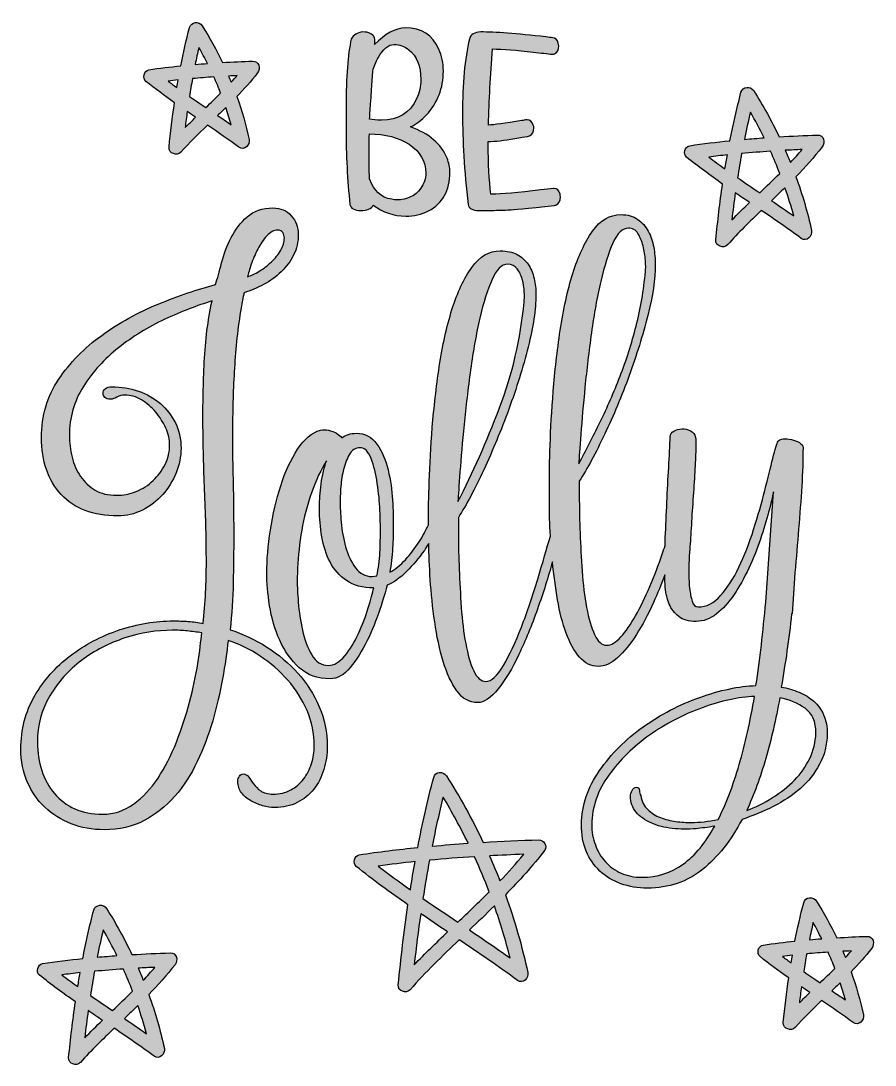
# Model space of a CAD drawing. Extents: x 0.74 to 3.26, y -3.54 to -0.46.
import ezdxf

# ---------------------------------------------------------------- set-up
doc = ezdxf.new("R2010")
doc.units = 0
doc.header["$MEASUREMENT"] = 0
doc.layers.add('LAYER_1', color=7, linetype='CONTINUOUS')

# ---------------------------------------------------------------- blocks, each defined once
blk = doc.blocks.new('BLOCK_4')
at = {"layer": 'LAYER_1'}
h = blk.add_hatch(color=12, dxfattribs=at)
h.dxf.hatch_style = 2
edge = h.paths.add_edge_path()
edge.add_spline(control_points=[(1.7819, -1.0007), (1.7757, -1.011), (1.7633, -1.0164), (1.7447, -1.017), (1.7256, -1.0164), (1.715, -1.0105), (1.713, -0.9991), (1.7052, -0.9284), (1.7014, -0.8532), (1.7014, -0.7737), (1.7014, -0.7737), (1.7014, -0.7102), (1.7014, -0.7102), (1.7014, -0.6224), (1.7065, -0.5557), (1.7168, -0.5103), (1.723, -0.4984), (1.7344, -0.4914), (1.7509, -0.4894), (1.769, -0.4894), (1.7804, -0.495), (1.785, -0.5064), (1.7861, -0.509), (1.7866, -0.5116), (1.7866, -0.5141), (1.7866, -0.5141), (1.7866, -0.5165), (1.7866, -0.5165), (1.7866, -0.5175), (1.7866, -0.5193), (1.7866, -0.5219), (1.7861, -0.524), (1.7858, -0.5255), (1.7858, -0.5265), (1.8163, -0.4945), (1.8467, -0.4782), (1.8772, -0.4777), (1.9237, -0.4777), (1.9565, -0.4986), (1.9756, -0.5405), (1.9844, -0.5601), (1.9888, -0.5815), (1.9888, -0.6048), (1.9888, -0.6554), (1.972, -0.6988), (1.9384, -0.7349), (1.9245, -0.7494), (1.909, -0.761), (1.8919, -0.7698), (1.9467, -0.7894), (1.9826, -0.8202), (1.9996, -0.862), (2.0053, -0.876), (2.0082, -0.8899), (2.0082, -0.9038), (2.0082, -0.9576), (1.987, -0.9955), (1.9446, -1.0177), (1.9245, -1.028), (1.9023, -1.0332), (1.878, -1.0332), (1.8418, -1.0327), (1.8098, -1.0219), (1.7819, -1.0007)], knot_values=[0, 0, 0, 0, 1, 1, 1, 2, 2, 2, 3, 3, 3, 4, 4, 4, 5, 5, 5, 6, 6, 6, 7, 7, 7, 8, 8, 8, 9, 9, 9, 10, 10, 10, 11, 11, 11, 12, 12, 12, 13, 13, 13, 14, 14, 14, 15, 15, 15, 16, 16, 16, 17, 17, 17, 18, 18, 18, 19, 19, 19, 20, 20, 20, 21, 21, 21, 21], degree=3, periodic=1)
edge = h.paths.add_edge_path()
edge.add_spline(control_points=[(1.7711, -0.9232), (1.7711, -0.9232), (1.7711, -0.924), (1.7711, -0.924), (1.7711, -0.924), (1.7719, -0.9248), (1.7719, -0.9248), (1.7832, -0.9583), (1.8046, -0.978), (1.8362, -0.9836), (1.8418, -0.9847), (1.847, -0.9852), (1.8516, -0.9852), (1.8816, -0.9852), (1.9051, -0.9738), (1.9222, -0.9511), (1.932, -0.9377), (1.9369, -0.9227), (1.9369, -0.9061), (1.9369, -0.8716), (1.9203, -0.8432), (1.8873, -0.8209), (1.8568, -0.8013), (1.8178, -0.791), (1.7703, -0.79), (1.7703, -0.7941), (1.77, -0.8), (1.7695, -0.8078), (1.7695, -0.816), (1.7695, -0.822), (1.7695, -0.8256), (1.7695, -0.8256), (1.7695, -0.8597), (1.7695, -0.8597), (1.7695, -0.8881), (1.77, -0.9092), (1.7711, -0.9232)], knot_values=[0, 0, 0, 0, 1, 1, 1, 2, 2, 2, 3, 3, 3, 4, 4, 4, 5, 5, 5, 6, 6, 6, 7, 7, 7, 8, 8, 8, 9, 9, 9, 10, 10, 10, 11, 11, 11, 12, 12, 12, 12], degree=3, periodic=1)
edge = h.paths.add_edge_path()
edge.add_spline(control_points=[(1.7804, -0.6048), (1.7747, -0.6874), (1.7716, -0.7349), (1.7711, -0.7473), (1.7799, -0.7489), (1.7915, -0.7497), (1.8059, -0.7497), (1.8555, -0.7497), (1.8901, -0.7287), (1.9098, -0.6869), (1.918, -0.6694), (1.9222, -0.6502), (1.9222, -0.6296), (1.9222, -0.5903), (1.9103, -0.5611), (1.8865, -0.542), (1.8736, -0.5317), (1.8591, -0.5265), (1.8431, -0.5265), (1.8266, -0.5265), (1.8108, -0.5397), (1.7959, -0.566), (1.7892, -0.5779), (1.784, -0.5908), (1.7804, -0.6048)], knot_values=[0, 0, 0, 0, 1, 1, 1, 2, 2, 2, 3, 3, 3, 4, 4, 4, 5, 5, 5, 6, 6, 6, 7, 7, 7, 8, 8, 8, 8], degree=3, periodic=1)
h = blk.add_hatch(color=12, dxfattribs=at)
h.dxf.hatch_style = 2
edge = h.paths.add_edge_path()
edge.add_spline(control_points=[(2.0996, -1.017), (2.0996, -1.017), (2.0934, -1.017), (2.0934, -1.017), (2.0743, -1.0164), (2.0636, -1.0105), (2.0616, -0.9991), (2.0507, -0.8984), (2.0453, -0.8091), (2.0453, -0.7311), (2.0453, -0.6422), (2.052, -0.5686), (2.0655, -0.5103), (2.0691, -0.4968), (2.0805, -0.4899), (2.0996, -0.4894), (2.1409, -0.4894), (2.2049, -0.4943), (2.2917, -0.5041), (2.2994, -0.5051), (2.3061, -0.5059), (2.3118, -0.5064), (2.3201, -0.5069), (2.3255, -0.5123), (2.3281, -0.5227), (2.3291, -0.5253), (2.3297, -0.5278), (2.3297, -0.5304), (2.3297, -0.5423), (2.3255, -0.5503), (2.3173, -0.5544), (2.3152, -0.5549), (2.3134, -0.5552), (2.3118, -0.5552), (2.3118, -0.5552), (2.3103, -0.5552), (2.3103, -0.5552), (2.2964, -0.5536), (2.2775, -0.5516), (2.2537, -0.549), (2.2052, -0.5433), (2.1652, -0.5402), (2.1336, -0.5397), (2.128, -0.6177), (2.1241, -0.6926), (2.122, -0.7644), (2.1375, -0.7639), (2.1703, -0.7595), (2.2204, -0.7512), (2.2256, -0.7502), (2.2302, -0.7494), (2.2344, -0.7489), (2.2344, -0.7489), (2.2359, -0.7489), (2.2359, -0.7489), (2.2447, -0.7489), (2.2509, -0.7541), (2.2545, -0.7644), (2.2555, -0.7675), (2.2561, -0.7703), (2.2561, -0.7729), (2.2561, -0.7838), (2.2517, -0.7915), (2.2429, -0.7962), (2.2408, -0.7972), (2.239, -0.7977), (2.2374, -0.7977), (2.2282, -0.7993), (2.2158, -0.8013), (2.2003, -0.8039), (2.1677, -0.8096), (2.1414, -0.8127), (2.1213, -0.8132), (2.1213, -0.8132), (2.1213, -0.8209), (2.1213, -0.8209), (2.1213, -0.8778), (2.1238, -0.9268), (2.129, -0.9681), (2.129, -0.9681), (2.1313, -0.9681), (2.1313, -0.9681), (2.1613, -0.9681), (2.2096, -0.964), (2.2762, -0.9557), (2.2902, -0.9542), (2.3028, -0.9529), (2.3142, -0.9519), (2.3142, -0.9519), (2.3157, -0.9519), (2.3157, -0.9519), (2.3245, -0.9519), (2.3304, -0.9573), (2.3335, -0.9681), (2.334, -0.9712), (2.3343, -0.9741), (2.3343, -0.9767), (2.3343, -0.9885), (2.3299, -0.9965), (2.3211, -1.0007), (2.3196, -1.0012), (2.3183, -1.0015), (2.3173, -1.0015), (2.2346, -1.0103), (2.1907, -1.0146), (2.1855, -1.0146), (2.168, -1.0157), (2.1502, -1.0162), (2.1321, -1.0162), (2.13, -1.0162), (2.1264, -1.0162), (2.1213, -1.0162), (2.1161, -1.0167), (2.1122, -1.017), (2.1096, -1.017), (2.1096, -1.017), (2.0996, -1.017), (2.0996, -1.017)], knot_values=[0, 0, 0, 0, 1, 1, 1, 2, 2, 2, 3, 3, 3, 4, 4, 4, 5, 5, 5, 6, 6, 6, 7, 7, 7, 8, 8, 8, 9, 9, 9, 10, 10, 10, 11, 11, 11, 12, 12, 12, 13, 13, 13, 14, 14, 14, 15, 15, 15, 16, 16, 16, 17, 17, 17, 18, 18, 18, 19, 19, 19, 20, 20, 20, 21, 21, 21, 22, 22, 22, 23, 23, 23, 24, 24, 24, 25, 25, 25, 26, 26, 26, 27, 27, 27, 28, 28, 28, 29, 29, 29, 30, 30, 30, 31, 31, 31, 32, 32, 32, 33, 33, 33, 34, 34, 34, 35, 35, 35, 36, 36, 36, 37, 37, 37, 38, 38, 38, 39, 39, 39, 39], degree=3, periodic=1)
for points, knots in [([(1.7819, -1.0007), (1.7757, -1.011), (1.7633, -1.0164), (1.7447, -1.017), (1.7256, -1.0164), (1.715, -1.0105), (1.713, -0.9991), (1.7052, -0.9284), (1.7014, -0.8532), (1.7014, -0.7737), (1.7014, -0.7737), (1.7014, -0.7102), (1.7014, -0.7102), (1.7014, -0.6224), (1.7065, -0.5557), (1.7168, -0.5103), (1.723, -0.4984), (1.7344, -0.4914), (1.7509, -0.4894), (1.769, -0.4894), (1.7804, -0.495), (1.785, -0.5064), (1.7861, -0.509), (1.7866, -0.5116), (1.7866, -0.5141), (1.7866, -0.5141), (1.7866, -0.5165), (1.7866, -0.5165), (1.7866, -0.5175), (1.7866, -0.5193), (1.7866, -0.5219), (1.7861, -0.524), (1.7858, -0.5255), (1.7858, -0.5265), (1.8163, -0.4945), (1.8467, -0.4782), (1.8772, -0.4777), (1.9237, -0.4777), (1.9565, -0.4986), (1.9756, -0.5405), (1.9844, -0.5601), (1.9888, -0.5815), (1.9888, -0.6048), (1.9888, -0.6554), (1.972, -0.6988), (1.9384, -0.7349), (1.9245, -0.7494), (1.909, -0.761), (1.8919, -0.7698), (1.9467, -0.7894), (1.9826, -0.8202), (1.9996, -0.862), (2.0053, -0.876), (2.0082, -0.8899), (2.0082, -0.9038), (2.0082, -0.9576), (1.987, -0.9955), (1.9446, -1.0177), (1.9245, -1.028), (1.9023, -1.0332), (1.878, -1.0332), (1.8418, -1.0327), (1.8098, -1.0219), (1.7819, -1.0007)], [0, 0, 0, 0, 1, 1, 1, 2, 2, 2, 3, 3, 3, 4, 4, 4, 5, 5, 5, 6, 6, 6, 7, 7, 7, 8, 8, 8, 9, 9, 9, 10, 10, 10, 11, 11, 11, 12, 12, 12, 13, 13, 13, 14, 14, 14, 15, 15, 15, 16, 16, 16, 17, 17, 17, 18, 18, 18, 19, 19, 19, 20, 20, 20, 21, 21, 21, 21]), ([(2.0996, -1.017), (2.0996, -1.017), (2.0934, -1.017), (2.0934, -1.017), (2.0743, -1.0164), (2.0636, -1.0105), (2.0616, -0.9991), (2.0507, -0.8984), (2.0453, -0.8091), (2.0453, -0.7311), (2.0453, -0.6422), (2.052, -0.5686), (2.0655, -0.5103), (2.0691, -0.4968), (2.0805, -0.4899), (2.0996, -0.4894), (2.1409, -0.4894), (2.2049, -0.4943), (2.2917, -0.5041), (2.2994, -0.5051), (2.3061, -0.5059), (2.3118, -0.5064), (2.3201, -0.5069), (2.3255, -0.5123), (2.3281, -0.5227), (2.3291, -0.5253), (2.3297, -0.5278), (2.3297, -0.5304), (2.3297, -0.5423), (2.3255, -0.5503), (2.3173, -0.5544), (2.3152, -0.5549), (2.3134, -0.5552), (2.3118, -0.5552), (2.3118, -0.5552), (2.3103, -0.5552), (2.3103, -0.5552), (2.2964, -0.5536), (2.2775, -0.5516), (2.2537, -0.549), (2.2052, -0.5433), (2.1652, -0.5402), (2.1336, -0.5397), (2.128, -0.6177), (2.1241, -0.6926), (2.122, -0.7644), (2.1375, -0.7639), (2.1703, -0.7595), (2.2204, -0.7512), (2.2256, -0.7502), (2.2302, -0.7494), (2.2344, -0.7489), (2.2344, -0.7489), (2.2359, -0.7489), (2.2359, -0.7489), (2.2447, -0.7489), (2.2509, -0.7541), (2.2545, -0.7644), (2.2555, -0.7675), (2.2561, -0.7703), (2.2561, -0.7729), (2.2561, -0.7838), (2.2517, -0.7915), (2.2429, -0.7962), (2.2408, -0.7972), (2.239, -0.7977), (2.2374, -0.7977), (2.2282, -0.7993), (2.2158, -0.8013), (2.2003, -0.8039), (2.1677, -0.8096), (2.1414, -0.8127), (2.1213, -0.8132), (2.1213, -0.8132), (2.1213, -0.8209), (2.1213, -0.8209), (2.1213, -0.8778), (2.1238, -0.9268), (2.129, -0.9681), (2.129, -0.9681), (2.1313, -0.9681), (2.1313, -0.9681), (2.1613, -0.9681), (2.2096, -0.964), (2.2762, -0.9557), (2.2902, -0.9542), (2.3028, -0.9529), (2.3142, -0.9519), (2.3142, -0.9519), (2.3157, -0.9519), (2.3157, -0.9519), (2.3245, -0.9519), (2.3304, -0.9573), (2.3335, -0.9681), (2.334, -0.9712), (2.3343, -0.9741), (2.3343, -0.9767), (2.3343, -0.9885), (2.3299, -0.9965), (2.3211, -1.0007), (2.3196, -1.0012), (2.3183, -1.0015), (2.3173, -1.0015), (2.2346, -1.0103), (2.1907, -1.0146), (2.1855, -1.0146), (2.168, -1.0157), (2.1502, -1.0162), (2.1321, -1.0162), (2.13, -1.0162), (2.1264, -1.0162), (2.1213, -1.0162), (2.1161, -1.0167), (2.1122, -1.017), (2.1096, -1.017), (2.1096, -1.017), (2.0996, -1.017), (2.0996, -1.017)], [0, 0, 0, 0, 1, 1, 1, 2, 2, 2, 3, 3, 3, 4, 4, 4, 5, 5, 5, 6, 6, 6, 7, 7, 7, 8, 8, 8, 9, 9, 9, 10, 10, 10, 11, 11, 11, 12, 12, 12, 13, 13, 13, 14, 14, 14, 15, 15, 15, 16, 16, 16, 17, 17, 17, 18, 18, 18, 19, 19, 19, 20, 20, 20, 21, 21, 21, 22, 22, 22, 23, 23, 23, 24, 24, 24, 25, 25, 25, 26, 26, 26, 27, 27, 27, 28, 28, 28, 29, 29, 29, 30, 30, 30, 31, 31, 31, 32, 32, 32, 33, 33, 33, 34, 34, 34, 35, 35, 35, 36, 36, 36, 37, 37, 37, 38, 38, 38, 39, 39, 39, 39]), ([(1.7804, -0.6048), (1.7747, -0.6874), (1.7716, -0.7349), (1.7711, -0.7473), (1.7799, -0.7489), (1.7915, -0.7497), (1.8059, -0.7497), (1.8555, -0.7497), (1.8901, -0.7287), (1.9098, -0.6869), (1.918, -0.6694), (1.9222, -0.6502), (1.9222, -0.6296), (1.9222, -0.5903), (1.9103, -0.5611), (1.8865, -0.542), (1.8736, -0.5317), (1.8591, -0.5265), (1.8431, -0.5265), (1.8266, -0.5265), (1.8108, -0.5397), (1.7959, -0.566), (1.7892, -0.5779), (1.784, -0.5908), (1.7804, -0.6048)], [0, 0, 0, 0, 1, 1, 1, 2, 2, 2, 3, 3, 3, 4, 4, 4, 5, 5, 5, 6, 6, 6, 7, 7, 7, 8, 8, 8, 8]), ([(1.7711, -0.9232), (1.7711, -0.9232), (1.7711, -0.924), (1.7711, -0.924), (1.7711, -0.924), (1.7719, -0.9248), (1.7719, -0.9248), (1.7832, -0.9583), (1.8046, -0.978), (1.8362, -0.9836), (1.8418, -0.9847), (1.847, -0.9852), (1.8516, -0.9852), (1.8816, -0.9852), (1.9051, -0.9738), (1.9222, -0.9511), (1.932, -0.9377), (1.9369, -0.9227), (1.9369, -0.9061), (1.9369, -0.8716), (1.9203, -0.8432), (1.8873, -0.8209), (1.8568, -0.8013), (1.8178, -0.791), (1.7703, -0.79), (1.7703, -0.7941), (1.77, -0.8), (1.7695, -0.8078), (1.7695, -0.816), (1.7695, -0.822), (1.7695, -0.8256), (1.7695, -0.8256), (1.7695, -0.8597), (1.7695, -0.8597), (1.7695, -0.8881), (1.77, -0.9092), (1.7711, -0.9232)], [0, 0, 0, 0, 1, 1, 1, 2, 2, 2, 3, 3, 3, 4, 4, 4, 5, 5, 5, 6, 6, 6, 7, 7, 7, 8, 8, 8, 9, 9, 9, 10, 10, 10, 11, 11, 11, 12, 12, 12, 12])]:
    blk.add_open_spline(points, degree=3, knots=knots, dxfattribs=at)
blk = doc.blocks.new('BLOCK_5')
at = {"layer": 'LAYER_1'}
h = blk.add_hatch(color=12, dxfattribs=at)
h.dxf.hatch_style = 2
edge = h.paths.add_edge_path()
edge.add_spline(control_points=[(1.5587, -2.3824), (1.5323, -2.3529), (1.5018, -2.3272), (1.4672, -2.3054), (1.4326, -2.2835), (1.3965, -2.2664), (1.3588, -2.2542), (1.3639, -2.2085), (1.367, -2.1622), (1.368, -2.1154), (1.369, -2.0686), (1.3695, -2.0218), (1.3695, -1.975), (1.3695, -1.916), (1.3688, -1.8565), (1.3673, -1.7964), (1.3657, -1.7364), (1.3655, -1.6764), (1.3665, -1.6164), (1.3675, -1.5564), (1.3703, -1.4966), (1.3749, -1.4371), (1.3794, -1.3776), (1.3879, -1.3183), (1.4, -1.2593), (1.4194, -1.2532), (1.4387, -1.2451), (1.458, -1.2349), (1.4774, -1.2247), (1.4947, -1.2123), (1.5099, -1.1975), (1.5252, -1.1828), (1.5374, -1.1662), (1.5465, -1.1479), (1.5557, -1.1296), (1.5603, -1.1093), (1.5603, -1.0869), (1.5603, -1.0655), (1.5534, -1.0472), (1.5397, -1.032), (1.5259, -1.0167), (1.5079, -1.0091), (1.4855, -1.0091), (1.454, -1.0091), (1.4285, -1.0177), (1.4092, -1.035), (1.3899, -1.0523), (1.3741, -1.0729), (1.3619, -1.0968), (1.3497, -1.1207), (1.3403, -1.1456), (1.3337, -1.1716), (1.327, -1.1975), (1.3212, -1.2186), (1.3161, -1.2349), (1.2632, -1.2492), (1.2068, -1.2685), (1.1467, -1.2929), (1.0867, -1.3173), (1.031, -1.3481), (0.9796, -1.3852), (0.9283, -1.4224), (0.8858, -1.4659), (0.8522, -1.5157), (0.8187, -1.5655), (0.8019, -1.6225), (0.8019, -1.6866), (0.8019, -1.7568), (0.8212, -1.813), (0.8599, -1.8552), (0.8985, -1.8974), (0.9545, -1.9185), (1.0277, -1.9185), (1.0531, -1.9185), (1.0773, -1.9127), (1.1002, -1.901), (1.1231, -1.8893), (1.1429, -1.874), (1.1597, -1.8552), (1.1765, -1.8364), (1.1897, -1.815), (1.1994, -1.7911), (1.209, -1.7672), (1.2139, -1.743), (1.2139, -1.7186), (1.2139, -1.6912), (1.2083, -1.6662), (1.1971, -1.6438), (1.1859, -1.6215), (1.1712, -1.6024), (1.1528, -1.5866), (1.1345, -1.5709), (1.1129, -1.5587), (1.088, -1.55), (1.0631, -1.5414), (1.0369, -1.537), (1.0094, -1.537), (1.0013, -1.537), (0.9949, -1.5391), (0.9903, -1.5431), (0.9858, -1.5472), (0.9835, -1.5515), (0.9835, -1.5561), (0.9835, -1.5607), (0.9852, -1.5648), (0.9888, -1.5683), (0.9924, -1.5719), (0.9982, -1.5737), (1.0064, -1.5737), (1.0114, -1.5737), (1.0175, -1.5716), (1.0247, -1.5675), (1.0318, -1.5635), (1.0394, -1.5615), (1.0476, -1.5615), (1.0649, -1.5615), (1.0814, -1.5663), (1.0971, -1.576), (1.1129, -1.5856), (1.1269, -1.5976), (1.1391, -1.6118), (1.1513, -1.6261), (1.1612, -1.6418), (1.1689, -1.6591), (1.1765, -1.6764), (1.1803, -1.6932), (1.1803, -1.7095), (1.1803, -1.7298), (1.1757, -1.7489), (1.1666, -1.7667), (1.1574, -1.7845), (1.1457, -1.8003), (1.1315, -1.814), (1.1172, -1.8277), (1.1005, -1.8384), (1.0811, -1.846), (1.0618, -1.8537), (1.0425, -1.8575), (1.0232, -1.8575), (0.9987, -1.8575), (0.9779, -1.8524), (0.9606, -1.8422), (0.9433, -1.8321), (0.9288, -1.8186), (0.9171, -1.8018), (0.9054, -1.785), (0.897, -1.7659), (0.8919, -1.7446), (0.8868, -1.7232), (0.8843, -1.7018), (0.8843, -1.6805), (0.8843, -1.6276), (0.898, -1.5795), (0.9255, -1.5363), (0.953, -1.4931), (0.9875, -1.4549), (1.0292, -1.4218), (1.071, -1.3888), (1.1165, -1.3608), (1.1658, -1.3379), (1.2151, -1.315), (1.2617, -1.297), (1.3054, -1.2837), (1.2932, -1.3407), (1.2856, -1.4005), (1.2826, -1.463), (1.2795, -1.5256), (1.2782, -1.5897), (1.2787, -1.6553), (1.2792, -1.7209), (1.281, -1.7876), (1.2841, -1.8552), (1.2871, -1.9229), (1.2887, -1.9892), (1.2887, -2.0543), (1.2887, -2.1144), (1.2856, -2.1749), (1.2795, -2.2359), (1.2652, -2.2329), (1.2505, -2.2308), (1.2353, -2.2298), (1.22, -2.2288), (1.2052, -2.2283), (1.191, -2.2283), (1.1381, -2.2283), (1.0849, -2.2372), (1.0315, -2.255), (0.9781, -2.2728), (0.9298, -2.2982), (0.8866, -2.3313), (0.8433, -2.3643), (0.8082, -2.404), (0.7813, -2.4503), (0.7543, -2.4966), (0.7408, -2.5487), (0.7408, -2.6067), (0.7408, -2.6423), (0.7472, -2.6746), (0.7599, -2.7036), (0.7726, -2.7326), (0.7898, -2.7575), (0.8117, -2.7784), (0.8335, -2.7992), (0.8594, -2.8155), (0.8894, -2.8272), (0.9193, -2.8389), (0.9521, -2.8448), (0.9876, -2.8448), (1.0313, -2.8448), (1.0704, -2.8357), (1.1049, -2.8177), (1.1394, -2.7996), (1.1696, -2.7757), (1.1955, -2.746), (1.2214, -2.7162), (1.2435, -2.682), (1.2618, -2.6433), (1.2801, -2.6047), (1.2953, -2.5645), (1.3075, -2.5228), (1.3197, -2.4811), (1.3293, -2.4399), (1.3364, -2.3992), (1.3436, -2.3585), (1.3491, -2.3208), (1.3532, -2.2863), (1.3857, -2.2964), (1.4171, -2.3117), (1.4476, -2.332), (1.4781, -2.3524), (1.5052, -2.376), (1.5291, -2.403), (1.553, -2.4299), (1.572, -2.46), (1.5862, -2.493), (1.6004, -2.5261), (1.6076, -2.5609), (1.6076, -2.5975), (1.6076, -2.6149), (1.6048, -2.6321), (1.5992, -2.6495), (1.5937, -2.6667), (1.5859, -2.682), (1.5758, -2.6952), (1.5656, -2.7084), (1.553, -2.7191), (1.5378, -2.7273), (1.5227, -2.7354), (1.5055, -2.7395), (1.4863, -2.7395), (1.4701, -2.7395), (1.4578, -2.7364), (1.4492, -2.7303), (1.4406, -2.7242), (1.4335, -2.7173), (1.428, -2.7097), (1.4224, -2.7021), (1.4176, -2.6952), (1.4136, -2.6891), (1.4095, -2.683), (1.4044, -2.68), (1.3984, -2.68), (1.3933, -2.68), (1.3893, -2.6822), (1.3863, -2.6868), (1.3832, -2.6914), (1.3817, -2.6962), (1.3817, -2.7013), (1.3817, -2.7145), (1.3853, -2.7259), (1.3924, -2.7355), (1.3995, -2.745), (1.4087, -2.7529), (1.4199, -2.7593), (1.4311, -2.7657), (1.4428, -2.7706), (1.455, -2.774), (1.4672, -2.7774), (1.4789, -2.7791), (1.4901, -2.7791), (1.5155, -2.7791), (1.5379, -2.7743), (1.5572, -2.7646), (1.5765, -2.755), (1.5928, -2.7418), (1.6061, -2.725), (1.6193, -2.7082), (1.6292, -2.6888), (1.6358, -2.667), (1.6424, -2.6451), (1.6457, -2.6225), (1.6457, -2.5991), (1.6457, -2.5574), (1.6378, -2.5182), (1.6221, -2.4816), (1.6063, -2.445), (1.5852, -2.4119), (1.5587, -2.3824)], knot_values=[0, 0, 0, 0, 1, 1, 1, 2, 2, 2, 3, 3, 3, 4, 4, 4, 5, 5, 5, 6, 6, 6, 7, 7, 7, 8, 8, 8, 9, 9, 9, 10, 10, 10, 11, 11, 11, 12, 12, 12, 13, 13, 13, 14, 14, 14, 15, 15, 15, 16, 16, 16, 17, 17, 17, 18, 18, 18, 19, 19, 19, 20, 20, 20, 21, 21, 21, 22, 22, 22, 23, 23, 23, 24, 24, 24, 25, 25, 25, 26, 26, 26, 27, 27, 27, 28, 28, 28, 29, 29, 29, 30, 30, 30, 31, 31, 31, 32, 32, 32, 33, 33, 33, 34, 34, 34, 35, 35, 35, 36, 36, 36, 37, 37, 37, 38, 38, 38, 39, 39, 39, 40, 40, 40, 41, 41, 41, 42, 42, 42, 43, 43, 43, 44, 44, 44, 45, 45, 45, 46, 46, 46, 47, 47, 47, 48, 48, 48, 49, 49, 49, 50, 50, 50, 51, 51, 51, 52, 52, 52, 53, 53, 53, 54, 54, 54, 55, 55, 55, 56, 56, 56, 57, 57, 57, 58, 58, 58, 59, 59, 59, 60, 60, 60, 61, 61, 61, 62, 62, 62, 63, 63, 63, 64, 64, 64, 65, 65, 65, 66, 66, 66, 67, 67, 67, 68, 68, 68, 69, 69, 69, 70, 70, 70, 71, 71, 71, 72, 72, 72, 73, 73, 73, 74, 74, 74, 75, 75, 75, 76, 76, 76, 77, 77, 77, 78, 78, 78, 79, 79, 79, 80, 80, 80, 81, 81, 81, 82, 82, 82, 83, 83, 83, 84, 84, 84, 85, 85, 85, 86, 86, 86, 87, 87, 87, 88, 88, 88, 89, 89, 89, 90, 90, 90, 91, 91, 91, 92, 92, 92, 93, 93, 93, 94, 94, 94, 95, 95, 95, 96, 96, 96, 97, 97, 97, 98, 98, 98, 99, 99, 99, 99], degree=3, periodic=1)
edge = h.paths.add_edge_path()
edge.add_spline(control_points=[(1.4214, -1.1754), (1.4265, -1.1601), (1.4329, -1.1451), (1.4405, -1.1304), (1.4481, -1.1157), (1.457, -1.1027), (1.4672, -1.0915), (1.4774, -1.0803), (1.488, -1.0747), (1.4992, -1.0747), (1.5064, -1.0747), (1.5114, -1.077), (1.5145, -1.0815), (1.5175, -1.0861), (1.5191, -1.0915), (1.5191, -1.0976), (1.5191, -1.1098), (1.5155, -1.122), (1.5084, -1.1342), (1.5013, -1.1464), (1.4921, -1.1578), (1.4809, -1.1685), (1.4697, -1.1792), (1.4578, -1.1884), (1.4451, -1.196), (1.4323, -1.2036), (1.4209, -1.209), (1.4107, -1.212), (1.4127, -1.2028), (1.4163, -1.1907), (1.4214, -1.1754)], knot_values=[0, 0, 0, 0, 1, 1, 1, 2, 2, 2, 3, 3, 3, 4, 4, 4, 5, 5, 5, 6, 6, 6, 7, 7, 7, 8, 8, 8, 9, 9, 9, 10, 10, 10, 10], degree=3, periodic=1)
edge = h.paths.add_edge_path()
edge.add_spline(control_points=[(1.2635, -2.3542), (1.2579, -2.3903), (1.2497, -2.4282), (1.2391, -2.4679), (1.2284, -2.5075), (1.2154, -2.5469), (1.2002, -2.5861), (1.1849, -2.6253), (1.1668, -2.6606), (1.146, -2.6922), (1.1251, -2.7237), (1.101, -2.7494), (1.0735, -2.7692), (1.046, -2.7891), (1.0155, -2.799), (0.982, -2.799), (0.9514, -2.799), (0.9242, -2.7936), (0.9003, -2.783), (0.8764, -2.7723), (0.8563, -2.7573), (0.84, -2.7379), (0.8237, -2.7186), (0.8113, -2.696), (0.8026, -2.6701), (0.794, -2.6441), (0.7897, -2.6164), (0.7897, -2.5869), (0.7897, -2.536), (0.8019, -2.4902), (0.8263, -2.4495), (0.8507, -2.4088), (0.882, -2.374), (0.9201, -2.345), (0.9583, -2.316), (1.001, -2.2939), (1.0483, -2.2786), (1.0956, -2.2634), (1.1422, -2.2558), (1.1879, -2.2558), (1.2032, -2.2558), (1.2179, -2.2565), (1.2322, -2.258), (1.2464, -2.2596), (1.2607, -2.2613), (1.2749, -2.2634), (1.2729, -2.2878), (1.2691, -2.318), (1.2635, -2.3542)], knot_values=[0, 0, 0, 0, 1, 1, 1, 2, 2, 2, 3, 3, 3, 4, 4, 4, 5, 5, 5, 6, 6, 6, 7, 7, 7, 8, 8, 8, 9, 9, 9, 10, 10, 10, 11, 11, 11, 12, 12, 12, 13, 13, 13, 14, 14, 14, 15, 15, 15, 16, 16, 16, 16], degree=3, periodic=1)
h = blk.add_hatch(color=12, dxfattribs=at)
h.dxf.hatch_style = 2
edge = h.paths.add_edge_path()
edge.add_spline(control_points=[(3.1121, -2.506), (3.105, -2.4897), (3.0953, -2.4762), (3.0831, -2.4656), (3.0709, -2.4549), (3.0564, -2.446), (3.0396, -2.4389), (3.0229, -2.4317), (3.0053, -2.4267), (2.987, -2.4236), (2.9931, -2.388), (2.9987, -2.3524), (3.0038, -2.3168), (3.0089, -2.2812), (3.0134, -2.2446), (3.0175, -2.2069), (3.0175, -2.2069), (3.019, -2.2069), (3.019, -2.2069), (3.0211, -2.1693), (3.0238, -2.1289), (3.0274, -2.0856), (3.031, -2.0424), (3.0345, -1.9994), (3.0381, -1.9567), (3.0417, -1.914), (3.0447, -1.872), (3.0473, -1.8308), (3.0498, -1.7896), (3.0511, -1.7517), (3.0511, -1.7171), (3.0511, -1.711), (3.0475, -1.7059), (3.0404, -1.7018), (3.0333, -1.6978), (3.0254, -1.6947), (3.0167, -1.6927), (3.0081, -1.6907), (3, -1.6902), (2.9923, -1.6912), (2.9847, -1.6922), (2.9799, -1.6942), (2.9778, -1.6973), (2.9738, -1.7044), (2.9684, -1.7214), (2.9618, -1.7484), (2.9552, -1.7753), (2.9473, -1.8069), (2.9382, -1.843), (2.929, -1.8791), (2.9181, -1.9175), (2.9053, -1.9582), (2.8926, -1.9989), (2.8781, -2.036), (2.8619, -2.0696), (2.8456, -2.1032), (2.8275, -2.1312), (2.8077, -2.1535), (2.7879, -2.1759), (2.7657, -2.1871), (2.7413, -2.1871), (2.7332, -2.1871), (2.7273, -2.1815), (2.7238, -2.1703), (2.7202, -2.1591), (2.7177, -2.1466), (2.7161, -2.1329), (2.7146, -2.1192), (2.7139, -2.1057), (2.7139, -2.0925), (2.7139, -2.0793), (2.7139, -2.0701), (2.7139, -2.065), (2.7139, -2.0579), (2.7146, -2.0444), (2.7161, -2.0246), (2.7177, -2.0047), (2.7192, -1.9816), (2.7207, -1.9552), (2.7222, -1.9287), (2.724, -1.9007), (2.7261, -1.8712), (2.7281, -1.8417), (2.7299, -1.8143), (2.7314, -1.7888), (2.7329, -1.7634), (2.7339, -1.7413), (2.7345, -1.7224), (2.735, -1.7036), (2.7347, -1.6917), (2.7337, -1.6866), (2.7316, -1.6774), (2.7266, -1.6708), (2.7184, -1.6667), (2.7103, -1.6627), (2.7019, -1.6609), (2.6933, -1.6614), (2.6846, -1.6619), (2.6767, -1.6642), (2.6696, -1.6683), (2.6625, -1.6723), (2.6589, -1.6774), (2.6589, -1.6835), (2.6579, -1.711), (2.6564, -1.7415), (2.6543, -1.7751), (2.6523, -1.8087), (2.6505, -1.843), (2.649, -1.8781), (2.6475, -1.9132), (2.6459, -1.9478), (2.6444, -1.9818), (2.6441, -1.9901), (2.6439, -1.9978), (2.6436, -2.0058), (2.6408, -2.0143), (2.6382, -2.0226), (2.6353, -2.0314), (2.6246, -2.063), (2.6124, -2.0948), (2.5986, -2.1268), (2.5849, -2.1589), (2.5709, -2.1876), (2.5567, -2.213), (2.5424, -2.2385), (2.5279, -2.2593), (2.5132, -2.2756), (2.4984, -2.2919), (2.4844, -2.3), (2.4712, -2.3), (2.457, -2.3), (2.445, -2.2896), (2.4354, -2.2687), (2.4257, -2.2478), (2.4178, -2.2211), (2.4117, -2.1885), (2.4056, -2.1559), (2.4013, -2.1203), (2.3988, -2.0815), (2.3962, -2.0428), (2.3942, -2.0054), (2.3926, -1.9693), (2.3911, -1.9331), (2.3904, -1.901), (2.3904, -1.873), (2.3904, -1.845), (2.3904, -1.8259), (2.3904, -1.8157), (2.4137, -1.779), (2.4387, -1.7329), (2.4651, -1.6775), (2.4916, -1.6219), (2.5157, -1.5641), (2.5376, -1.504), (2.5595, -1.444), (2.5778, -1.3849), (2.5926, -1.3268), (2.6073, -1.2688), (2.6147, -1.2184), (2.6147, -1.1756), (2.6147, -1.1593), (2.6131, -1.1425), (2.6101, -1.1251), (2.6071, -1.1078), (2.6017, -1.0921), (2.5941, -1.0778), (2.5864, -1.0635), (2.576, -1.0518), (2.5628, -1.0427), (2.5496, -1.0335), (2.5333, -1.0289), (2.5139, -1.0289), (2.4804, -1.0289), (2.4522, -1.0452), (2.4293, -1.0778), (2.4064, -1.1104), (2.387, -1.1519), (2.3713, -1.2023), (2.3555, -1.2527), (2.3431, -1.3087), (2.3339, -1.3703), (2.3247, -1.4319), (2.3179, -1.4918), (2.3133, -1.5498), (2.3087, -1.6079), (2.3057, -1.6611), (2.3041, -1.7095), (2.3026, -1.7578), (2.3019, -1.7938), (2.3019, -1.8172), (2.3019, -1.8314), (2.3019, -1.8528), (2.3019, -1.8813), (2.3019, -1.9098), (2.3028, -1.9419), (2.3049, -1.9776), (2.2947, -2.0132), (2.2823, -2.0557), (2.2675, -2.1051), (2.2528, -2.1545), (2.2367, -2.2016), (2.2194, -2.2464), (2.2021, -2.2912), (2.1843, -2.3292), (2.1661, -2.3602), (2.1477, -2.3913), (2.1304, -2.4068), (2.1142, -2.4068), (2.0999, -2.4068), (2.088, -2.3964), (2.0783, -2.3755), (2.0686, -2.3546), (2.0608, -2.3279), (2.0547, -2.2953), (2.0486, -2.2627), (2.0442, -2.2271), (2.0417, -2.1883), (2.0391, -2.1497), (2.0371, -2.1122), (2.0356, -2.0761), (2.0341, -2.0399), (2.0333, -2.0078), (2.0333, -1.9798), (2.0333, -1.9518), (2.0333, -1.9327), (2.0333, -1.9225), (2.0567, -1.8859), (2.0816, -1.839), (2.1081, -1.782), (2.1345, -1.7249), (2.1592, -1.6654), (2.1821, -1.6032), (2.2049, -1.5411), (2.224, -1.48), (2.2393, -1.4199), (2.2545, -1.3598), (2.2622, -1.3084), (2.2622, -1.2656), (2.2622, -1.2493), (2.2604, -1.2332), (2.2568, -1.2175), (2.2533, -1.2017), (2.2474, -1.1877), (2.2393, -1.1754), (2.2311, -1.1632), (2.2202, -1.1536), (2.2065, -1.1464), (2.1928, -1.1393), (2.1762, -1.1357), (2.1569, -1.1357), (2.1243, -1.1357), (2.0964, -1.152), (2.073, -1.1846), (2.0495, -1.2172), (2.03, -1.2587), (2.0142, -1.3091), (1.9984, -1.3595), (1.986, -1.4156), (1.9768, -1.4772), (1.9677, -1.5388), (1.9608, -1.5986), (1.9562, -1.6566), (1.9516, -1.7147), (1.9486, -1.7679), (1.9471, -1.8163), (1.9455, -1.8647), (1.9448, -1.9006), (1.9448, -1.924), (1.9448, -1.9295), (1.9448, -1.9366), (1.9449, -1.9444), (1.9365, -1.9619), (1.9275, -1.9788), (1.9173, -1.9948), (1.9051, -2.0142), (1.8916, -2.0317), (1.8769, -2.0475), (1.8621, -2.0632), (1.8466, -2.0757), (1.8304, -2.0848), (1.8344, -2.0615), (1.8372, -2.0378), (1.8387, -2.0139), (1.8403, -1.99), (1.841, -1.9663), (1.841, -1.9429), (1.841, -1.9256), (1.8402, -1.902), (1.8387, -1.872), (1.8372, -1.842), (1.8328, -1.8122), (1.8256, -1.7827), (1.8185, -1.7532), (1.8075, -1.7278), (1.7926, -1.7064), (1.7778, -1.685), (1.7575, -1.6744), (1.7319, -1.6744), (1.715, -1.6744), (1.7006, -1.6789), (1.6885, -1.6875), (1.6885, -1.6874), (1.6885, -1.6874), (1.6885, -1.6873), (1.6854, -1.6828), (1.6803, -1.6784), (1.6732, -1.6744), (1.666, -1.6703), (1.6581, -1.6673), (1.6495, -1.6652), (1.6409, -1.6632), (1.633, -1.6632), (1.6259, -1.6652), (1.6004, -1.6723), (1.5778, -1.6912), (1.558, -1.7217), (1.5381, -1.7522), (1.5216, -1.7881), (1.5084, -1.8293), (1.4952, -1.8705), (1.485, -1.914), (1.4779, -1.9597), (1.4707, -2.0055), (1.4672, -2.0482), (1.4672, -2.0879), (1.4672, -2.1154), (1.47, -2.1472), (1.4756, -2.1833), (1.4812, -2.2194), (1.4912, -2.2535), (1.5055, -2.2855), (1.5198, -2.3175), (1.5389, -2.3445), (1.563, -2.3664), (1.5869, -2.3882), (1.6174, -2.3992), (1.6541, -2.3992), (1.6756, -2.3992), (1.6955, -2.388), (1.7139, -2.3656), (1.7323, -2.3432), (1.7489, -2.3168), (1.7637, -2.2863), (1.7785, -2.2558), (1.791, -2.2252), (1.8013, -2.1947), (1.8114, -2.1642), (1.8186, -2.1403), (1.8227, -2.123), (1.842, -2.1149), (1.8611, -2.1014), (1.8799, -2.0826), (1.8988, -2.0637), (1.9163, -2.0429), (1.9326, -2.02), (1.9373, -2.0134), (1.9413, -2.0064), (1.9456, -1.9995), (1.9462, -2.0319), (1.9477, -2.0675), (1.9501, -2.1066), (1.9527, -2.1468), (1.957, -2.1883), (1.9631, -2.2311), (1.9692, -2.2739), (1.9776, -2.3128), (1.9883, -2.348), (1.999, -2.3831), (2.0124, -2.4121), (2.0287, -2.435), (2.045, -2.4579), (2.0653, -2.4694), (2.0898, -2.4694), (2.1091, -2.4694), (2.1294, -2.4559), (2.1508, -2.4289), (2.1722, -2.402), (2.1925, -2.3682), (2.2118, -2.3275), (2.2311, -2.2868), (2.2495, -2.242), (2.2668, -2.1932), (2.2841, -2.1444), (2.2988, -2.0981), (2.311, -2.0543), (2.3151, -2.092), (2.3202, -2.1291), (2.3263, -2.1657), (2.3324, -2.2023), (2.3408, -2.2352), (2.3514, -2.2642), (2.3621, -2.2931), (2.3753, -2.3168), (2.3911, -2.3351), (2.4069, -2.3534), (2.4255, -2.3626), (2.4468, -2.3626), (2.4661, -2.3626), (2.4852, -2.3539), (2.504, -2.3366), (2.5229, -2.3193), (2.5412, -2.2967), (2.559, -2.2687), (2.5768, -2.2407), (2.5936, -2.2092), (2.6093, -2.1741), (2.6215, -2.1471), (2.6324, -2.1198), (2.6428, -2.0924), (2.6431, -2.1048), (2.6433, -2.1172), (2.6444, -2.1299), (2.6459, -2.1477), (2.6498, -2.1639), (2.6559, -2.1787), (2.662, -2.1935), (2.6714, -2.2056), (2.6841, -2.2153), (2.6968, -2.225), (2.7139, -2.2298), (2.7352, -2.2298), (2.7566, -2.2298), (2.7767, -2.2225), (2.7955, -2.2077), (2.8143, -2.1929), (2.8316, -2.1739), (2.8474, -2.1505), (2.8631, -2.1271), (2.8776, -2.1011), (2.8909, -2.0726), (2.9041, -2.0442), (2.9155, -2.0157), (2.9252, -1.9872), (2.9348, -1.9587), (2.943, -1.932), (2.9496, -1.9071), (2.9562, -1.8822), (2.961, -1.862), (2.9641, -1.8468), (2.9641, -1.8468), (2.9412, -2.1734), (2.9412, -2.1734), (2.9371, -2.2161), (2.9328, -2.258), (2.9282, -2.2992), (2.9237, -2.3405), (2.9183, -2.3803), (2.9122, -2.419), (2.8613, -2.421), (2.8059, -2.4328), (2.7459, -2.4541), (2.6859, -2.4755), (2.6302, -2.5045), (2.5788, -2.5411), (2.5274, -2.5777), (2.4845, -2.6207), (2.4499, -2.6701), (2.4153, -2.7194), (2.3975, -2.7725), (2.3965, -2.8295), (2.3965, -2.859), (2.4013, -2.8852), (2.411, -2.9081), (2.4206, -2.931), (2.4341, -2.9506), (2.4514, -2.9668), (2.4687, -2.9831), (2.4893, -2.9956), (2.5132, -3.0042), (2.5371, -3.0129), (2.5633, -3.0172), (2.5918, -3.0172), (2.6549, -3.0172), (2.709, -2.9989), (2.7543, -2.9622), (2.7995, -2.9256), (2.8385, -2.8763), (2.871, -2.8142), (2.9025, -2.8041), (2.9333, -2.7914), (2.9633, -2.7761), (2.9933, -2.7608), (3.02, -2.743), (3.0435, -2.7227), (3.0668, -2.7023), (3.0857, -2.6787), (3.0999, -2.6517), (3.1141, -2.6248), (3.1218, -2.595), (3.1228, -2.5625), (3.1228, -2.5411), (3.1192, -2.5223), (3.1121, -2.506)], knot_values=[0, 0, 0, 0, 1, 1, 1, 2, 2, 2, 3, 3, 3, 4, 4, 4, 5, 5, 5, 6, 6, 6, 7, 7, 7, 8, 8, 8, 9, 9, 9, 10, 10, 10, 11, 11, 11, 12, 12, 12, 13, 13, 13, 14, 14, 14, 15, 15, 15, 16, 16, 16, 17, 17, 17, 18, 18, 18, 19, 19, 19, 20, 20, 20, 21, 21, 21, 22, 22, 22, 23, 23, 23, 24, 24, 24, 25, 25, 25, 26, 26, 26, 27, 27, 27, 28, 28, 28, 29, 29, 29, 30, 30, 30, 31, 31, 31, 32, 32, 32, 33, 33, 33, 34, 34, 34, 35, 35, 35, 36, 36, 36, 37, 37, 37, 38, 38, 38, 39, 39, 39, 40, 40, 40, 41, 41, 41, 42, 42, 42, 43, 43, 43, 44, 44, 44, 45, 45, 45, 46, 46, 46, 47, 47, 47, 48, 48, 48, 49, 49, 49, 50, 50, 50, 51, 51, 51, 52, 52, 52, 53, 53, 53, 54, 54, 54, 55, 55, 55, 56, 56, 56, 57, 57, 57, 58, 58, 58, 59, 59, 59, 60, 60, 60, 61, 61, 61, 62, 62, 62, 63, 63, 63, 64, 64, 64, 65, 65, 65, 66, 66, 66, 67, 67, 67, 68, 68, 68, 69, 69, 69, 70, 70, 70, 71, 71, 71, 72, 72, 72, 73, 73, 73, 74, 74, 74, 75, 75, 75, 76, 76, 76, 77, 77, 77, 78, 78, 78, 79, 79, 79, 80, 80, 80, 81, 81, 81, 82, 82, 82, 83, 83, 83, 84, 84, 84, 85, 85, 85, 86, 86, 86, 87, 87, 87, 88, 88, 88, 89, 89, 89, 90, 90, 90, 91, 91, 91, 92, 92, 92, 93, 93, 93, 94, 94, 94, 95, 95, 95, 96, 96, 96, 97, 97, 97, 98, 98, 98, 99, 99, 99, 100, 100, 100, 101, 101, 101, 102, 102, 102, 103, 103, 103, 104, 104, 104, 105, 105, 105, 106, 106, 106, 107, 107, 107, 108, 108, 108, 109, 109, 109, 110, 110, 110, 111, 111, 111, 112, 112, 112, 113, 113, 113, 114, 114, 114, 115, 115, 115, 116, 116, 116, 117, 117, 117, 118, 118, 118, 119, 119, 119, 120, 120, 120, 121, 121, 121, 122, 122, 122, 123, 123, 123, 124, 124, 124, 125, 125, 125, 126, 126, 126, 127, 127, 127, 128, 128, 128, 129, 129, 129, 130, 130, 130, 131, 131, 131, 132, 132, 132, 133, 133, 133, 134, 134, 134, 135, 135, 135, 136, 136, 136, 137, 137, 137, 138, 138, 138, 139, 139, 139, 140, 140, 140, 141, 141, 141, 142, 142, 142, 143, 143, 143, 144, 144, 144, 145, 145, 145, 146, 146, 146, 147, 147, 147, 148, 148, 148, 149, 149, 149, 150, 150, 150, 151, 151, 151, 152, 152, 152, 153, 153, 153, 154, 154, 154, 155, 155, 155, 156, 156, 156, 157, 157, 157, 158, 158, 158, 159, 159, 159, 160, 160, 160, 161, 161, 161, 162, 162, 162, 163, 163, 163, 164, 164, 164, 164], degree=3, periodic=1)
edge = h.paths.add_edge_path()
edge.add_spline(control_points=[(1.767, -2.1901), (1.7594, -2.2156), (1.7497, -2.2407), (1.738, -2.2657), (1.7263, -2.2906), (1.7129, -2.3125), (1.6976, -2.3313), (1.6823, -2.3501), (1.666, -2.3595), (1.6488, -2.3595), (1.6284, -2.3595), (1.6122, -2.3491), (1.5999, -2.3282), (1.5877, -2.3074), (1.5786, -2.2832), (1.5725, -2.2558), (1.5664, -2.2283), (1.5623, -2.2008), (1.5603, -2.1734), (1.5582, -2.1459), (1.5572, -2.1255), (1.5572, -2.1123), (1.5572, -2.0777), (1.5595, -2.0414), (1.5641, -2.0032), (1.5687, -1.9651), (1.576, -1.9277), (1.5862, -1.8911), (1.5964, -1.8544), (1.6098, -1.8193), (1.6266, -1.7858), (1.632, -1.7751), (1.6378, -1.765), (1.644, -1.7553), (1.6434, -1.7569), (1.6425, -1.7582), (1.642, -1.7598), (1.6343, -1.7832), (1.6292, -1.8077), (1.6267, -1.8331), (1.6241, -1.8585), (1.6228, -1.8799), (1.6228, -1.8971), (1.6228, -1.9246), (1.6251, -1.9521), (1.6297, -1.9796), (1.6343, -2.007), (1.6424, -2.032), (1.6541, -2.0543), (1.6658, -2.0767), (1.6821, -2.095), (1.7029, -2.1093), (1.7238, -2.1235), (1.7505, -2.1306), (1.783, -2.1306), (1.78, -2.1449), (1.7747, -2.1647), (1.767, -2.1901)], knot_values=[0, 0, 0, 0, 1, 1, 1, 2, 2, 2, 3, 3, 3, 4, 4, 4, 5, 5, 5, 6, 6, 6, 7, 7, 7, 8, 8, 8, 9, 9, 9, 10, 10, 10, 11, 11, 11, 12, 12, 12, 13, 13, 13, 14, 14, 14, 15, 15, 15, 16, 16, 16, 17, 17, 17, 18, 18, 18, 19, 19, 19, 19], degree=3, periodic=1)
edge = h.paths.add_edge_path()
edge.add_spline(control_points=[(1.8014, -2.0261), (1.8003, -2.05), (1.7973, -2.0732), (1.7922, -2.0955), (1.7922, -2.0955), (1.7785, -2.0971), (1.7785, -2.0971), (1.7581, -2.0971), (1.7416, -2.0884), (1.7289, -2.0711), (1.7162, -2.0538), (1.7065, -2.0332), (1.6999, -2.0093), (1.6932, -1.9854), (1.6889, -1.9613), (1.6869, -1.9368), (1.6849, -1.9124), (1.6839, -1.8926), (1.6839, -1.8773), (1.6839, -1.8692), (1.6844, -1.8562), (1.6854, -1.8384), (1.6864, -1.8206), (1.6889, -1.8028), (1.693, -1.785), (1.6971, -1.7672), (1.7029, -1.7514), (1.7106, -1.7377), (1.7182, -1.724), (1.7291, -1.7171), (1.7434, -1.7171), (1.7566, -1.7171), (1.7673, -1.7278), (1.7754, -1.7491), (1.7835, -1.7705), (1.7896, -1.7949), (1.7937, -1.8224), (1.7978, -1.8499), (1.8003, -1.8766), (1.8014, -1.9025), (1.8024, -1.9284), (1.8029, -1.946), (1.8029, -1.9552), (1.8029, -1.9786), (1.8024, -2.0022), (1.8014, -2.0261)], knot_values=[0, 0, 0, 0, 1, 1, 1, 2, 2, 2, 3, 3, 3, 4, 4, 4, 5, 5, 5, 6, 6, 6, 7, 7, 7, 8, 8, 8, 9, 9, 9, 10, 10, 10, 11, 11, 11, 12, 12, 12, 13, 13, 13, 14, 14, 14, 15, 15, 15, 15], degree=3, periodic=1)
edge = h.paths.add_edge_path()
edge.add_spline(control_points=[(2.0379, -1.7881), (2.0409, -1.7469), (2.045, -1.7003), (2.0501, -1.6484), (2.0552, -1.5966), (2.0615, -1.5427), (2.0692, -1.4867), (2.0768, -1.4308), (2.0859, -1.3799), (2.0966, -1.3341), (2.1073, -1.2883), (2.1192, -1.2504), (2.1325, -1.2204), (2.1457, -1.1904), (2.1609, -1.1754), (2.1783, -1.1754), (2.1905, -1.1754), (2.1999, -1.1797), (2.2065, -1.1884), (2.2131, -1.197), (2.2182, -1.2074), (2.2218, -1.2197), (2.2253, -1.2319), (2.2273, -1.2443), (2.2279, -1.257), (2.2284, -1.2698), (2.2281, -1.2797), (2.2271, -1.2868), (2.2169, -1.3957), (2.1928, -1.4999), (2.1546, -1.5996), (2.1165, -1.6993), (2.0755, -1.7914), (2.0318, -1.8758), (2.0328, -1.8585), (2.0348, -1.8293), (2.0379, -1.7881)], knot_values=[0, 0, 0, 0, 1, 1, 1, 2, 2, 2, 3, 3, 3, 4, 4, 4, 5, 5, 5, 6, 6, 6, 7, 7, 7, 8, 8, 8, 9, 9, 9, 10, 10, 10, 11, 11, 11, 12, 12, 12, 12], degree=3, periodic=1)
edge = h.paths.add_edge_path()
edge.add_spline(control_points=[(2.3949, -1.6767), (2.398, -1.6355), (2.402, -1.5892), (2.4071, -1.5378), (2.4122, -1.4865), (2.4186, -1.433), (2.4262, -1.3776), (2.4338, -1.3221), (2.443, -1.2715), (2.4537, -1.2258), (2.4644, -1.18), (2.4763, -1.1424), (2.4895, -1.1128), (2.5028, -1.0833), (2.518, -1.0686), (2.5353, -1.0686), (2.5475, -1.0686), (2.5569, -1.0739), (2.5635, -1.0846), (2.5702, -1.0953), (2.5752, -1.1075), (2.5788, -1.1212), (2.5824, -1.135), (2.5847, -1.1492), (2.5857, -1.164), (2.5867, -1.1787), (2.5867, -1.1896), (2.5857, -1.1968), (2.5806, -1.2527), (2.5714, -1.3064), (2.5582, -1.3577), (2.545, -1.4091), (2.5292, -1.4585), (2.5109, -1.5058), (2.4926, -1.5531), (2.473, -1.5981), (2.4522, -1.6408), (2.4313, -1.6835), (2.4102, -1.7247), (2.3888, -1.7644), (2.3898, -1.7471), (2.3919, -1.7179), (2.3949, -1.6767)], knot_values=[0, 0, 0, 0, 1, 1, 1, 2, 2, 2, 3, 3, 3, 4, 4, 4, 5, 5, 5, 6, 6, 6, 7, 7, 7, 8, 8, 8, 9, 9, 9, 10, 10, 10, 11, 11, 11, 12, 12, 12, 13, 13, 13, 14, 14, 14, 14], degree=3, periodic=1)
edge = h.paths.add_edge_path()
edge.add_spline(control_points=[(2.8626, -2.6525), (2.8448, -2.7135), (2.8242, -2.7674), (2.8008, -2.8142), (2.7713, -2.8203), (2.7449, -2.8234), (2.7215, -2.8234), (2.7072, -2.8234), (2.692, -2.8224), (2.6757, -2.8203), (2.6594, -2.8183), (2.6442, -2.8145), (2.6299, -2.8089), (2.6157, -2.8033), (2.6032, -2.7954), (2.5926, -2.7852), (2.5819, -2.7751), (2.575, -2.7613), (2.572, -2.744), (2.5699, -2.74), (2.5686, -2.7349), (2.5681, -2.7288), (2.5676, -2.7227), (2.5648, -2.7196), (2.5597, -2.7196), (2.5536, -2.7196), (2.549, -2.7227), (2.546, -2.7288), (2.543, -2.7349), (2.5414, -2.7405), (2.5414, -2.7456), (2.5414, -2.7639), (2.547, -2.7796), (2.5582, -2.7929), (2.5694, -2.8061), (2.5841, -2.8168), (2.6025, -2.8249), (2.6208, -2.8331), (2.6416, -2.8384), (2.665, -2.8409), (2.6884, -2.8435), (2.7118, -2.8437), (2.7352, -2.8417), (2.7433, -2.8407), (2.752, -2.8397), (2.7612, -2.8387), (2.7703, -2.8376), (2.78, -2.8361), (2.7902, -2.8341), (2.7637, -2.8829), (2.7327, -2.9203), (2.6971, -2.9462), (2.6615, -2.9722), (2.6208, -2.9852), (2.575, -2.9852), (2.5526, -2.9852), (2.5323, -2.9811), (2.5139, -2.9729), (2.4957, -2.9648), (2.4801, -2.9536), (2.4674, -2.9394), (2.4547, -2.9251), (2.4448, -2.9086), (2.4377, -2.8898), (2.4305, -2.8709), (2.427, -2.8509), (2.427, -2.8295), (2.428, -2.7776), (2.4448, -2.729), (2.4773, -2.6838), (2.5099, -2.6385), (2.5501, -2.5991), (2.5979, -2.5655), (2.6457, -2.5319), (2.6976, -2.505), (2.7535, -2.4846), (2.8095, -2.4643), (2.8608, -2.4531), (2.9077, -2.4511), (2.8954, -2.5243), (2.8804, -2.5914), (2.8626, -2.6525)], knot_values=[0, 0, 0, 0, 1, 1, 1, 2, 2, 2, 3, 3, 3, 4, 4, 4, 5, 5, 5, 6, 6, 6, 7, 7, 7, 8, 8, 8, 9, 9, 9, 10, 10, 10, 11, 11, 11, 12, 12, 12, 13, 13, 13, 14, 14, 14, 15, 15, 15, 16, 16, 16, 17, 17, 17, 18, 18, 18, 19, 19, 19, 20, 20, 20, 21, 21, 21, 22, 22, 22, 23, 23, 23, 24, 24, 24, 25, 25, 25, 26, 26, 26, 27, 27, 27, 27], degree=3, periodic=1)
edge = h.paths.add_edge_path()
edge.add_spline(control_points=[(3.0709, -2.6342), (3.0597, -2.6576), (3.0447, -2.6789), (3.0259, -2.6983), (3.0071, -2.7176), (2.9855, -2.7349), (2.961, -2.7501), (2.9366, -2.7654), (2.9112, -2.7781), (2.8847, -2.7883), (2.9061, -2.7415), (2.9249, -2.6901), (2.9412, -2.6342), (2.9575, -2.5782), (2.9712, -2.5187), (2.9824, -2.4556), (3.0109, -2.4607), (3.0358, -2.4709), (3.0572, -2.4862), (3.0785, -2.5014), (3.0892, -2.5258), (3.0892, -2.5594), (3.0882, -2.5859), (3.0821, -2.6108), (3.0709, -2.6342)], knot_values=[0, 0, 0, 0, 1, 1, 1, 2, 2, 2, 3, 3, 3, 4, 4, 4, 5, 5, 5, 6, 6, 6, 7, 7, 7, 8, 8, 8, 8], degree=3, periodic=1)
for points, knots in [([(1.5587, -2.3824), (1.5323, -2.3529), (1.5018, -2.3272), (1.4672, -2.3054), (1.4326, -2.2835), (1.3965, -2.2664), (1.3588, -2.2542), (1.3639, -2.2085), (1.367, -2.1622), (1.368, -2.1154), (1.369, -2.0686), (1.3695, -2.0218), (1.3695, -1.975), (1.3695, -1.916), (1.3688, -1.8565), (1.3673, -1.7964), (1.3657, -1.7364), (1.3655, -1.6764), (1.3665, -1.6164), (1.3675, -1.5564), (1.3703, -1.4966), (1.3749, -1.4371), (1.3794, -1.3776), (1.3879, -1.3183), (1.4, -1.2593), (1.4194, -1.2532), (1.4387, -1.2451), (1.458, -1.2349), (1.4774, -1.2247), (1.4947, -1.2123), (1.5099, -1.1975), (1.5252, -1.1828), (1.5374, -1.1662), (1.5465, -1.1479), (1.5557, -1.1296), (1.5603, -1.1093), (1.5603, -1.0869), (1.5603, -1.0655), (1.5534, -1.0472), (1.5397, -1.032), (1.5259, -1.0167), (1.5079, -1.0091), (1.4855, -1.0091), (1.454, -1.0091), (1.4285, -1.0177), (1.4092, -1.035), (1.3899, -1.0523), (1.3741, -1.0729), (1.3619, -1.0968), (1.3497, -1.1207), (1.3403, -1.1456), (1.3337, -1.1716), (1.327, -1.1975), (1.3212, -1.2186), (1.3161, -1.2349), (1.2632, -1.2492), (1.2068, -1.2685), (1.1467, -1.2929), (1.0867, -1.3173), (1.031, -1.3481), (0.9796, -1.3852), (0.9283, -1.4224), (0.8858, -1.4659), (0.8522, -1.5157), (0.8187, -1.5655), (0.8019, -1.6225), (0.8019, -1.6866), (0.8019, -1.7568), (0.8212, -1.813), (0.8599, -1.8552), (0.8985, -1.8974), (0.9545, -1.9185), (1.0277, -1.9185), (1.0531, -1.9185), (1.0773, -1.9127), (1.1002, -1.901), (1.1231, -1.8893), (1.1429, -1.874), (1.1597, -1.8552), (1.1765, -1.8364), (1.1897, -1.815), (1.1994, -1.7911), (1.209, -1.7672), (1.2139, -1.743), (1.2139, -1.7186), (1.2139, -1.6912), (1.2083, -1.6662), (1.1971, -1.6438), (1.1859, -1.6215), (1.1712, -1.6024), (1.1528, -1.5866), (1.1345, -1.5709), (1.1129, -1.5587), (1.088, -1.55), (1.0631, -1.5414), (1.0369, -1.537), (1.0094, -1.537), (1.0013, -1.537), (0.9949, -1.5391), (0.9903, -1.5431), (0.9858, -1.5472), (0.9835, -1.5515), (0.9835, -1.5561), (0.9835, -1.5607), (0.9852, -1.5648), (0.9888, -1.5683), (0.9924, -1.5719), (0.9982, -1.5737), (1.0064, -1.5737), (1.0114, -1.5737), (1.0175, -1.5716), (1.0247, -1.5675), (1.0318, -1.5635), (1.0394, -1.5615), (1.0476, -1.5615), (1.0649, -1.5615), (1.0814, -1.5663), (1.0971, -1.576), (1.1129, -1.5856), (1.1269, -1.5976), (1.1391, -1.6118), (1.1513, -1.6261), (1.1612, -1.6418), (1.1689, -1.6591), (1.1765, -1.6764), (1.1803, -1.6932), (1.1803, -1.7095), (1.1803, -1.7298), (1.1757, -1.7489), (1.1666, -1.7667), (1.1574, -1.7845), (1.1457, -1.8003), (1.1315, -1.814), (1.1172, -1.8277), (1.1005, -1.8384), (1.0811, -1.846), (1.0618, -1.8537), (1.0425, -1.8575), (1.0232, -1.8575), (0.9987, -1.8575), (0.9779, -1.8524), (0.9606, -1.8422), (0.9433, -1.8321), (0.9288, -1.8186), (0.9171, -1.8018), (0.9054, -1.785), (0.897, -1.7659), (0.8919, -1.7446), (0.8868, -1.7232), (0.8843, -1.7018), (0.8843, -1.6805), (0.8843, -1.6276), (0.898, -1.5795), (0.9255, -1.5363), (0.953, -1.4931), (0.9875, -1.4549), (1.0292, -1.4218), (1.071, -1.3888), (1.1165, -1.3608), (1.1658, -1.3379), (1.2151, -1.315), (1.2617, -1.297), (1.3054, -1.2837), (1.2932, -1.3407), (1.2856, -1.4005), (1.2826, -1.463), (1.2795, -1.5256), (1.2782, -1.5897), (1.2787, -1.6553), (1.2792, -1.7209), (1.281, -1.7876), (1.2841, -1.8552), (1.2871, -1.9229), (1.2887, -1.9892), (1.2887, -2.0543), (1.2887, -2.1144), (1.2856, -2.1749), (1.2795, -2.2359), (1.2652, -2.2329), (1.2505, -2.2308), (1.2353, -2.2298), (1.22, -2.2288), (1.2052, -2.2283), (1.191, -2.2283), (1.1381, -2.2283), (1.0849, -2.2372), (1.0315, -2.255), (0.9781, -2.2728), (0.9298, -2.2982), (0.8866, -2.3313), (0.8433, -2.3643), (0.8082, -2.404), (0.7813, -2.4503), (0.7543, -2.4966), (0.7408, -2.5487), (0.7408, -2.6067), (0.7408, -2.6423), (0.7472, -2.6746), (0.7599, -2.7036), (0.7726, -2.7326), (0.7898, -2.7575), (0.8117, -2.7784), (0.8335, -2.7992), (0.8594, -2.8155), (0.8894, -2.8272), (0.9193, -2.8389), (0.9521, -2.8448), (0.9876, -2.8448), (1.0313, -2.8448), (1.0704, -2.8357), (1.1049, -2.8177), (1.1394, -2.7996), (1.1696, -2.7757), (1.1955, -2.746), (1.2214, -2.7162), (1.2435, -2.682), (1.2618, -2.6433), (1.2801, -2.6047), (1.2953, -2.5645), (1.3075, -2.5228), (1.3197, -2.4811), (1.3293, -2.4399), (1.3364, -2.3992), (1.3436, -2.3585), (1.3491, -2.3208), (1.3532, -2.2863), (1.3857, -2.2964), (1.4171, -2.3117), (1.4476, -2.332), (1.4781, -2.3524), (1.5052, -2.376), (1.5291, -2.403), (1.553, -2.4299), (1.572, -2.46), (1.5862, -2.493), (1.6004, -2.5261), (1.6076, -2.5609), (1.6076, -2.5975), (1.6076, -2.6149), (1.6048, -2.6321), (1.5992, -2.6495), (1.5937, -2.6667), (1.5859, -2.682), (1.5758, -2.6952), (1.5656, -2.7084), (1.553, -2.7191), (1.5378, -2.7273), (1.5227, -2.7354), (1.5055, -2.7395), (1.4863, -2.7395), (1.4701, -2.7395), (1.4578, -2.7364), (1.4492, -2.7303), (1.4406, -2.7242), (1.4335, -2.7173), (1.428, -2.7097), (1.4224, -2.7021), (1.4176, -2.6952), (1.4136, -2.6891), (1.4095, -2.683), (1.4044, -2.68), (1.3984, -2.68), (1.3933, -2.68), (1.3893, -2.6822), (1.3863, -2.6868), (1.3832, -2.6914), (1.3817, -2.6962), (1.3817, -2.7013), (1.3817, -2.7145), (1.3853, -2.7259), (1.3924, -2.7355), (1.3995, -2.745), (1.4087, -2.7529), (1.4199, -2.7593), (1.4311, -2.7657), (1.4428, -2.7706), (1.455, -2.774), (1.4672, -2.7774), (1.4789, -2.7791), (1.4901, -2.7791), (1.5155, -2.7791), (1.5379, -2.7743), (1.5572, -2.7646), (1.5765, -2.755), (1.5928, -2.7418), (1.6061, -2.725), (1.6193, -2.7082), (1.6292, -2.6888), (1.6358, -2.667), (1.6424, -2.6451), (1.6457, -2.6225), (1.6457, -2.5991), (1.6457, -2.5574), (1.6378, -2.5182), (1.6221, -2.4816), (1.6063, -2.445), (1.5852, -2.4119), (1.5587, -2.3824)], [0, 0, 0, 0, 1, 1, 1, 2, 2, 2, 3, 3, 3, 4, 4, 4, 5, 5, 5, 6, 6, 6, 7, 7, 7, 8, 8, 8, 9, 9, 9, 10, 10, 10, 11, 11, 11, 12, 12, 12, 13, 13, 13, 14, 14, 14, 15, 15, 15, 16, 16, 16, 17, 17, 17, 18, 18, 18, 19, 19, 19, 20, 20, 20, 21, 21, 21, 22, 22, 22, 23, 23, 23, 24, 24, 24, 25, 25, 25, 26, 26, 26, 27, 27, 27, 28, 28, 28, 29, 29, 29, 30, 30, 30, 31, 31, 31, 32, 32, 32, 33, 33, 33, 34, 34, 34, 35, 35, 35, 36, 36, 36, 37, 37, 37, 38, 38, 38, 39, 39, 39, 40, 40, 40, 41, 41, 41, 42, 42, 42, 43, 43, 43, 44, 44, 44, 45, 45, 45, 46, 46, 46, 47, 47, 47, 48, 48, 48, 49, 49, 49, 50, 50, 50, 51, 51, 51, 52, 52, 52, 53, 53, 53, 54, 54, 54, 55, 55, 55, 56, 56, 56, 57, 57, 57, 58, 58, 58, 59, 59, 59, 60, 60, 60, 61, 61, 61, 62, 62, 62, 63, 63, 63, 64, 64, 64, 65, 65, 65, 66, 66, 66, 67, 67, 67, 68, 68, 68, 69, 69, 69, 70, 70, 70, 71, 71, 71, 72, 72, 72, 73, 73, 73, 74, 74, 74, 75, 75, 75, 76, 76, 76, 77, 77, 77, 78, 78, 78, 79, 79, 79, 80, 80, 80, 81, 81, 81, 82, 82, 82, 83, 83, 83, 84, 84, 84, 85, 85, 85, 86, 86, 86, 87, 87, 87, 88, 88, 88, 89, 89, 89, 90, 90, 90, 91, 91, 91, 92, 92, 92, 93, 93, 93, 94, 94, 94, 95, 95, 95, 96, 96, 96, 97, 97, 97, 98, 98, 98, 99, 99, 99, 99]), ([(3.1121, -2.506), (3.105, -2.4897), (3.0953, -2.4762), (3.0831, -2.4656), (3.0709, -2.4549), (3.0564, -2.446), (3.0396, -2.4389), (3.0229, -2.4317), (3.0053, -2.4267), (2.987, -2.4236), (2.9931, -2.388), (2.9987, -2.3524), (3.0038, -2.3168), (3.0089, -2.2812), (3.0134, -2.2446), (3.0175, -2.2069), (3.0175, -2.2069), (3.019, -2.2069), (3.019, -2.2069), (3.0211, -2.1693), (3.0238, -2.1289), (3.0274, -2.0856), (3.031, -2.0424), (3.0345, -1.9994), (3.0381, -1.9567), (3.0417, -1.914), (3.0447, -1.872), (3.0473, -1.8308), (3.0498, -1.7896), (3.0511, -1.7517), (3.0511, -1.7171), (3.0511, -1.711), (3.0475, -1.7059), (3.0404, -1.7018), (3.0333, -1.6978), (3.0254, -1.6947), (3.0167, -1.6927), (3.0081, -1.6907), (3, -1.6902), (2.9923, -1.6912), (2.9847, -1.6922), (2.9799, -1.6942), (2.9778, -1.6973), (2.9738, -1.7044), (2.9684, -1.7214), (2.9618, -1.7484), (2.9552, -1.7753), (2.9473, -1.8069), (2.9382, -1.843), (2.929, -1.8791), (2.9181, -1.9175), (2.9053, -1.9582), (2.8926, -1.9989), (2.8781, -2.036), (2.8619, -2.0696), (2.8456, -2.1032), (2.8275, -2.1312), (2.8077, -2.1535), (2.7879, -2.1759), (2.7657, -2.1871), (2.7413, -2.1871), (2.7332, -2.1871), (2.7273, -2.1815), (2.7238, -2.1703), (2.7202, -2.1591), (2.7177, -2.1466), (2.7161, -2.1329), (2.7146, -2.1192), (2.7139, -2.1057), (2.7139, -2.0925), (2.7139, -2.0793), (2.7139, -2.0701), (2.7139, -2.065), (2.7139, -2.0579), (2.7146, -2.0444), (2.7161, -2.0246), (2.7177, -2.0047), (2.7192, -1.9816), (2.7207, -1.9552), (2.7222, -1.9287), (2.724, -1.9007), (2.7261, -1.8712), (2.7281, -1.8417), (2.7299, -1.8143), (2.7314, -1.7888), (2.7329, -1.7634), (2.7339, -1.7413), (2.7345, -1.7224), (2.735, -1.7036), (2.7347, -1.6917), (2.7337, -1.6866), (2.7316, -1.6774), (2.7266, -1.6708), (2.7184, -1.6667), (2.7103, -1.6627), (2.7019, -1.6609), (2.6933, -1.6614), (2.6846, -1.6619), (2.6767, -1.6642), (2.6696, -1.6683), (2.6625, -1.6723), (2.6589, -1.6774), (2.6589, -1.6835), (2.6579, -1.711), (2.6564, -1.7415), (2.6543, -1.7751), (2.6523, -1.8087), (2.6505, -1.843), (2.649, -1.8781), (2.6475, -1.9132), (2.6459, -1.9478), (2.6444, -1.9818), (2.6441, -1.9901), (2.6439, -1.9978), (2.6436, -2.0058), (2.6408, -2.0143), (2.6382, -2.0226), (2.6353, -2.0314), (2.6246, -2.063), (2.6124, -2.0948), (2.5986, -2.1268), (2.5849, -2.1589), (2.5709, -2.1876), (2.5567, -2.213), (2.5424, -2.2385), (2.5279, -2.2593), (2.5132, -2.2756), (2.4984, -2.2919), (2.4844, -2.3), (2.4712, -2.3), (2.457, -2.3), (2.445, -2.2896), (2.4354, -2.2687), (2.4257, -2.2478), (2.4178, -2.2211), (2.4117, -2.1885), (2.4056, -2.1559), (2.4013, -2.1203), (2.3988, -2.0815), (2.3962, -2.0428), (2.3942, -2.0054), (2.3926, -1.9693), (2.3911, -1.9331), (2.3904, -1.901), (2.3904, -1.873), (2.3904, -1.845), (2.3904, -1.8259), (2.3904, -1.8157), (2.4137, -1.779), (2.4387, -1.7329), (2.4651, -1.6775), (2.4916, -1.6219), (2.5157, -1.5641), (2.5376, -1.504), (2.5595, -1.444), (2.5778, -1.3849), (2.5926, -1.3268), (2.6073, -1.2688), (2.6147, -1.2184), (2.6147, -1.1756), (2.6147, -1.1593), (2.6131, -1.1425), (2.6101, -1.1251), (2.6071, -1.1078), (2.6017, -1.0921), (2.5941, -1.0778), (2.5864, -1.0635), (2.576, -1.0518), (2.5628, -1.0427), (2.5496, -1.0335), (2.5333, -1.0289), (2.5139, -1.0289), (2.4804, -1.0289), (2.4522, -1.0452), (2.4293, -1.0778), (2.4064, -1.1104), (2.387, -1.1519), (2.3713, -1.2023), (2.3555, -1.2527), (2.3431, -1.3087), (2.3339, -1.3703), (2.3247, -1.4319), (2.3179, -1.4918), (2.3133, -1.5498), (2.3087, -1.6079), (2.3057, -1.6611), (2.3041, -1.7095), (2.3026, -1.7578), (2.3019, -1.7938), (2.3019, -1.8172), (2.3019, -1.8314), (2.3019, -1.8528), (2.3019, -1.8813), (2.3019, -1.9098), (2.3028, -1.9419), (2.3049, -1.9776), (2.2947, -2.0132), (2.2823, -2.0557), (2.2675, -2.1051), (2.2528, -2.1545), (2.2367, -2.2016), (2.2194, -2.2464), (2.2021, -2.2912), (2.1843, -2.3292), (2.1661, -2.3602), (2.1477, -2.3913), (2.1304, -2.4068), (2.1142, -2.4068), (2.0999, -2.4068), (2.088, -2.3964), (2.0783, -2.3755), (2.0686, -2.3546), (2.0608, -2.3279), (2.0547, -2.2953), (2.0486, -2.2627), (2.0442, -2.2271), (2.0417, -2.1883), (2.0391, -2.1497), (2.0371, -2.1122), (2.0356, -2.0761), (2.0341, -2.0399), (2.0333, -2.0078), (2.0333, -1.9798), (2.0333, -1.9518), (2.0333, -1.9327), (2.0333, -1.9225), (2.0567, -1.8859), (2.0816, -1.839), (2.1081, -1.782), (2.1345, -1.7249), (2.1592, -1.6654), (2.1821, -1.6032), (2.2049, -1.5411), (2.224, -1.48), (2.2393, -1.4199), (2.2545, -1.3598), (2.2622, -1.3084), (2.2622, -1.2656), (2.2622, -1.2493), (2.2604, -1.2332), (2.2568, -1.2175), (2.2533, -1.2017), (2.2474, -1.1877), (2.2393, -1.1754), (2.2311, -1.1632), (2.2202, -1.1536), (2.2065, -1.1464), (2.1928, -1.1393), (2.1762, -1.1357), (2.1569, -1.1357), (2.1243, -1.1357), (2.0964, -1.152), (2.073, -1.1846), (2.0495, -1.2172), (2.03, -1.2587), (2.0142, -1.3091), (1.9984, -1.3595), (1.986, -1.4156), (1.9768, -1.4772), (1.9677, -1.5388), (1.9608, -1.5986), (1.9562, -1.6566), (1.9516, -1.7147), (1.9486, -1.7679), (1.9471, -1.8163), (1.9455, -1.8647), (1.9448, -1.9006), (1.9448, -1.924), (1.9448, -1.9295), (1.9448, -1.9366), (1.9449, -1.9444), (1.9365, -1.9619), (1.9275, -1.9788), (1.9173, -1.9948), (1.9051, -2.0142), (1.8916, -2.0317), (1.8769, -2.0475), (1.8621, -2.0632), (1.8466, -2.0757), (1.8304, -2.0848), (1.8344, -2.0615), (1.8372, -2.0378), (1.8387, -2.0139), (1.8403, -1.99), (1.841, -1.9663), (1.841, -1.9429), (1.841, -1.9256), (1.8402, -1.902), (1.8387, -1.872), (1.8372, -1.842), (1.8328, -1.8122), (1.8256, -1.7827), (1.8185, -1.7532), (1.8075, -1.7278), (1.7926, -1.7064), (1.7778, -1.685), (1.7575, -1.6744), (1.7319, -1.6744), (1.715, -1.6744), (1.7006, -1.6789), (1.6885, -1.6875), (1.6885, -1.6874), (1.6885, -1.6874), (1.6885, -1.6873), (1.6854, -1.6828), (1.6803, -1.6784), (1.6732, -1.6744), (1.666, -1.6703), (1.6581, -1.6673), (1.6495, -1.6652), (1.6409, -1.6632), (1.633, -1.6632), (1.6259, -1.6652), (1.6004, -1.6723), (1.5778, -1.6912), (1.558, -1.7217), (1.5381, -1.7522), (1.5216, -1.7881), (1.5084, -1.8293), (1.4952, -1.8705), (1.485, -1.914), (1.4779, -1.9597), (1.4707, -2.0055), (1.4672, -2.0482), (1.4672, -2.0879), (1.4672, -2.1154), (1.47, -2.1472), (1.4756, -2.1833), (1.4812, -2.2194), (1.4912, -2.2535), (1.5055, -2.2855), (1.5198, -2.3175), (1.5389, -2.3445), (1.563, -2.3664), (1.5869, -2.3882), (1.6174, -2.3992), (1.6541, -2.3992), (1.6756, -2.3992), (1.6955, -2.388), (1.7139, -2.3656), (1.7323, -2.3432), (1.7489, -2.3168), (1.7637, -2.2863), (1.7785, -2.2558), (1.791, -2.2252), (1.8013, -2.1947), (1.8114, -2.1642), (1.8186, -2.1403), (1.8227, -2.123), (1.842, -2.1149), (1.8611, -2.1014), (1.8799, -2.0826), (1.8988, -2.0637), (1.9163, -2.0429), (1.9326, -2.02), (1.9373, -2.0134), (1.9413, -2.0064), (1.9456, -1.9995), (1.9462, -2.0319), (1.9477, -2.0675), (1.9501, -2.1066), (1.9527, -2.1468), (1.957, -2.1883), (1.9631, -2.2311), (1.9692, -2.2739), (1.9776, -2.3128), (1.9883, -2.348), (1.999, -2.3831), (2.0124, -2.4121), (2.0287, -2.435), (2.045, -2.4579), (2.0653, -2.4694), (2.0898, -2.4694), (2.1091, -2.4694), (2.1294, -2.4559), (2.1508, -2.4289), (2.1722, -2.402), (2.1925, -2.3682), (2.2118, -2.3275), (2.2311, -2.2868), (2.2495, -2.242), (2.2668, -2.1932), (2.2841, -2.1444), (2.2988, -2.0981), (2.311, -2.0543), (2.3151, -2.092), (2.3202, -2.1291), (2.3263, -2.1657), (2.3324, -2.2023), (2.3408, -2.2352), (2.3514, -2.2642), (2.3621, -2.2931), (2.3753, -2.3168), (2.3911, -2.3351), (2.4069, -2.3534), (2.4255, -2.3626), (2.4468, -2.3626), (2.4661, -2.3626), (2.4852, -2.3539), (2.504, -2.3366), (2.5229, -2.3193), (2.5412, -2.2967), (2.559, -2.2687), (2.5768, -2.2407), (2.5936, -2.2092), (2.6093, -2.1741), (2.6215, -2.1471), (2.6324, -2.1198), (2.6428, -2.0924), (2.6431, -2.1048), (2.6433, -2.1172), (2.6444, -2.1299), (2.6459, -2.1477), (2.6498, -2.1639), (2.6559, -2.1787), (2.662, -2.1935), (2.6714, -2.2056), (2.6841, -2.2153), (2.6968, -2.225), (2.7139, -2.2298), (2.7352, -2.2298), (2.7566, -2.2298), (2.7767, -2.2225), (2.7955, -2.2077), (2.8143, -2.1929), (2.8316, -2.1739), (2.8474, -2.1505), (2.8631, -2.1271), (2.8776, -2.1011), (2.8909, -2.0726), (2.9041, -2.0442), (2.9155, -2.0157), (2.9252, -1.9872), (2.9348, -1.9587), (2.943, -1.932), (2.9496, -1.9071), (2.9562, -1.8822), (2.961, -1.862), (2.9641, -1.8468), (2.9641, -1.8468), (2.9412, -2.1734), (2.9412, -2.1734), (2.9371, -2.2161), (2.9328, -2.258), (2.9282, -2.2992), (2.9237, -2.3405), (2.9183, -2.3803), (2.9122, -2.419), (2.8613, -2.421), (2.8059, -2.4328), (2.7459, -2.4541), (2.6859, -2.4755), (2.6302, -2.5045), (2.5788, -2.5411), (2.5274, -2.5777), (2.4845, -2.6207), (2.4499, -2.6701), (2.4153, -2.7194), (2.3975, -2.7725), (2.3965, -2.8295), (2.3965, -2.859), (2.4013, -2.8852), (2.411, -2.9081), (2.4206, -2.931), (2.4341, -2.9506), (2.4514, -2.9668), (2.4687, -2.9831), (2.4893, -2.9956), (2.5132, -3.0042), (2.5371, -3.0129), (2.5633, -3.0172), (2.5918, -3.0172), (2.6549, -3.0172), (2.709, -2.9989), (2.7543, -2.9622), (2.7995, -2.9256), (2.8385, -2.8763), (2.871, -2.8142), (2.9025, -2.8041), (2.9333, -2.7914), (2.9633, -2.7761), (2.9933, -2.7608), (3.02, -2.743), (3.0435, -2.7227), (3.0668, -2.7023), (3.0857, -2.6787), (3.0999, -2.6517), (3.1141, -2.6248), (3.1218, -2.595), (3.1228, -2.5625), (3.1228, -2.5411), (3.1192, -2.5223), (3.1121, -2.506)], [0, 0, 0, 0, 1, 1, 1, 2, 2, 2, 3, 3, 3, 4, 4, 4, 5, 5, 5, 6, 6, 6, 7, 7, 7, 8, 8, 8, 9, 9, 9, 10, 10, 10, 11, 11, 11, 12, 12, 12, 13, 13, 13, 14, 14, 14, 15, 15, 15, 16, 16, 16, 17, 17, 17, 18, 18, 18, 19, 19, 19, 20, 20, 20, 21, 21, 21, 22, 22, 22, 23, 23, 23, 24, 24, 24, 25, 25, 25, 26, 26, 26, 27, 27, 27, 28, 28, 28, 29, 29, 29, 30, 30, 30, 31, 31, 31, 32, 32, 32, 33, 33, 33, 34, 34, 34, 35, 35, 35, 36, 36, 36, 37, 37, 37, 38, 38, 38, 39, 39, 39, 40, 40, 40, 41, 41, 41, 42, 42, 42, 43, 43, 43, 44, 44, 44, 45, 45, 45, 46, 46, 46, 47, 47, 47, 48, 48, 48, 49, 49, 49, 50, 50, 50, 51, 51, 51, 52, 52, 52, 53, 53, 53, 54, 54, 54, 55, 55, 55, 56, 56, 56, 57, 57, 57, 58, 58, 58, 59, 59, 59, 60, 60, 60, 61, 61, 61, 62, 62, 62, 63, 63, 63, 64, 64, 64, 65, 65, 65, 66, 66, 66, 67, 67, 67, 68, 68, 68, 69, 69, 69, 70, 70, 70, 71, 71, 71, 72, 72, 72, 73, 73, 73, 74, 74, 74, 75, 75, 75, 76, 76, 76, 77, 77, 77, 78, 78, 78, 79, 79, 79, 80, 80, 80, 81, 81, 81, 82, 82, 82, 83, 83, 83, 84, 84, 84, 85, 85, 85, 86, 86, 86, 87, 87, 87, 88, 88, 88, 89, 89, 89, 90, 90, 90, 91, 91, 91, 92, 92, 92, 93, 93, 93, 94, 94, 94, 95, 95, 95, 96, 96, 96, 97, 97, 97, 98, 98, 98, 99, 99, 99, 100, 100, 100, 101, 101, 101, 102, 102, 102, 103, 103, 103, 104, 104, 104, 105, 105, 105, 106, 106, 106, 107, 107, 107, 108, 108, 108, 109, 109, 109, 110, 110, 110, 111, 111, 111, 112, 112, 112, 113, 113, 113, 114, 114, 114, 115, 115, 115, 116, 116, 116, 117, 117, 117, 118, 118, 118, 119, 119, 119, 120, 120, 120, 121, 121, 121, 122, 122, 122, 123, 123, 123, 124, 124, 124, 125, 125, 125, 126, 126, 126, 127, 127, 127, 128, 128, 128, 129, 129, 129, 130, 130, 130, 131, 131, 131, 132, 132, 132, 133, 133, 133, 134, 134, 134, 135, 135, 135, 136, 136, 136, 137, 137, 137, 138, 138, 138, 139, 139, 139, 140, 140, 140, 141, 141, 141, 142, 142, 142, 143, 143, 143, 144, 144, 144, 145, 145, 145, 146, 146, 146, 147, 147, 147, 148, 148, 148, 149, 149, 149, 150, 150, 150, 151, 151, 151, 152, 152, 152, 153, 153, 153, 154, 154, 154, 155, 155, 155, 156, 156, 156, 157, 157, 157, 158, 158, 158, 159, 159, 159, 160, 160, 160, 161, 161, 161, 162, 162, 162, 163, 163, 163, 164, 164, 164, 164]), ([(1.4214, -1.1754), (1.4265, -1.1601), (1.4329, -1.1451), (1.4405, -1.1304), (1.4481, -1.1157), (1.457, -1.1027), (1.4672, -1.0915), (1.4774, -1.0803), (1.488, -1.0747), (1.4992, -1.0747), (1.5064, -1.0747), (1.5114, -1.077), (1.5145, -1.0815), (1.5175, -1.0861), (1.5191, -1.0915), (1.5191, -1.0976), (1.5191, -1.1098), (1.5155, -1.122), (1.5084, -1.1342), (1.5013, -1.1464), (1.4921, -1.1578), (1.4809, -1.1685), (1.4697, -1.1792), (1.4578, -1.1884), (1.4451, -1.196), (1.4323, -1.2036), (1.4209, -1.209), (1.4107, -1.212), (1.4127, -1.2028), (1.4163, -1.1907), (1.4214, -1.1754)], [0, 0, 0, 0, 1, 1, 1, 2, 2, 2, 3, 3, 3, 4, 4, 4, 5, 5, 5, 6, 6, 6, 7, 7, 7, 8, 8, 8, 9, 9, 9, 10, 10, 10, 10]), ([(2.3949, -1.6767), (2.398, -1.6355), (2.402, -1.5892), (2.4071, -1.5378), (2.4122, -1.4865), (2.4186, -1.433), (2.4262, -1.3776), (2.4338, -1.3221), (2.443, -1.2715), (2.4537, -1.2258), (2.4644, -1.18), (2.4763, -1.1424), (2.4895, -1.1128), (2.5028, -1.0833), (2.518, -1.0686), (2.5353, -1.0686), (2.5475, -1.0686), (2.5569, -1.0739), (2.5635, -1.0846), (2.5702, -1.0953), (2.5752, -1.1075), (2.5788, -1.1212), (2.5824, -1.135), (2.5847, -1.1492), (2.5857, -1.164), (2.5867, -1.1787), (2.5867, -1.1896), (2.5857, -1.1968), (2.5806, -1.2527), (2.5714, -1.3064), (2.5582, -1.3577), (2.545, -1.4091), (2.5292, -1.4585), (2.5109, -1.5058), (2.4926, -1.5531), (2.473, -1.5981), (2.4522, -1.6408), (2.4313, -1.6835), (2.4102, -1.7247), (2.3888, -1.7644), (2.3898, -1.7471), (2.3919, -1.7179), (2.3949, -1.6767)], [0, 0, 0, 0, 1, 1, 1, 2, 2, 2, 3, 3, 3, 4, 4, 4, 5, 5, 5, 6, 6, 6, 7, 7, 7, 8, 8, 8, 9, 9, 9, 10, 10, 10, 11, 11, 11, 12, 12, 12, 13, 13, 13, 14, 14, 14, 14]), ([(2.0379, -1.7881), (2.0409, -1.7469), (2.045, -1.7003), (2.0501, -1.6484), (2.0552, -1.5966), (2.0615, -1.5427), (2.0692, -1.4867), (2.0768, -1.4308), (2.0859, -1.3799), (2.0966, -1.3341), (2.1073, -1.2883), (2.1192, -1.2504), (2.1325, -1.2204), (2.1457, -1.1904), (2.1609, -1.1754), (2.1783, -1.1754), (2.1905, -1.1754), (2.1999, -1.1797), (2.2065, -1.1884), (2.2131, -1.197), (2.2182, -1.2074), (2.2218, -1.2197), (2.2253, -1.2319), (2.2273, -1.2443), (2.2279, -1.257), (2.2284, -1.2698), (2.2281, -1.2797), (2.2271, -1.2868), (2.2169, -1.3957), (2.1928, -1.4999), (2.1546, -1.5996), (2.1165, -1.6993), (2.0755, -1.7914), (2.0318, -1.8758), (2.0328, -1.8585), (2.0348, -1.8293), (2.0379, -1.7881)], [0, 0, 0, 0, 1, 1, 1, 2, 2, 2, 3, 3, 3, 4, 4, 4, 5, 5, 5, 6, 6, 6, 7, 7, 7, 8, 8, 8, 9, 9, 9, 10, 10, 10, 11, 11, 11, 12, 12, 12, 12]), ([(1.8014, -2.0261), (1.8003, -2.05), (1.7973, -2.0732), (1.7922, -2.0955), (1.7922, -2.0955), (1.7785, -2.0971), (1.7785, -2.0971), (1.7581, -2.0971), (1.7416, -2.0884), (1.7289, -2.0711), (1.7162, -2.0538), (1.7065, -2.0332), (1.6999, -2.0093), (1.6932, -1.9854), (1.6889, -1.9613), (1.6869, -1.9368), (1.6849, -1.9124), (1.6839, -1.8926), (1.6839, -1.8773), (1.6839, -1.8692), (1.6844, -1.8562), (1.6854, -1.8384), (1.6864, -1.8206), (1.6889, -1.8028), (1.693, -1.785), (1.6971, -1.7672), (1.7029, -1.7514), (1.7106, -1.7377), (1.7182, -1.724), (1.7291, -1.7171), (1.7434, -1.7171), (1.7566, -1.7171), (1.7673, -1.7278), (1.7754, -1.7491), (1.7835, -1.7705), (1.7896, -1.7949), (1.7937, -1.8224), (1.7978, -1.8499), (1.8003, -1.8766), (1.8014, -1.9025), (1.8024, -1.9284), (1.8029, -1.946), (1.8029, -1.9552), (1.8029, -1.9786), (1.8024, -2.0022), (1.8014, -2.0261)], [0, 0, 0, 0, 1, 1, 1, 2, 2, 2, 3, 3, 3, 4, 4, 4, 5, 5, 5, 6, 6, 6, 7, 7, 7, 8, 8, 8, 9, 9, 9, 10, 10, 10, 11, 11, 11, 12, 12, 12, 13, 13, 13, 14, 14, 14, 15, 15, 15, 15]), ([(1.767, -2.1901), (1.7594, -2.2156), (1.7497, -2.2407), (1.738, -2.2657), (1.7263, -2.2906), (1.7129, -2.3125), (1.6976, -2.3313), (1.6823, -2.3501), (1.666, -2.3595), (1.6488, -2.3595), (1.6284, -2.3595), (1.6122, -2.3491), (1.5999, -2.3282), (1.5877, -2.3074), (1.5786, -2.2832), (1.5725, -2.2558), (1.5664, -2.2283), (1.5623, -2.2008), (1.5603, -2.1734), (1.5582, -2.1459), (1.5572, -2.1255), (1.5572, -2.1123), (1.5572, -2.0777), (1.5595, -2.0414), (1.5641, -2.0032), (1.5687, -1.9651), (1.576, -1.9277), (1.5862, -1.8911), (1.5964, -1.8544), (1.6098, -1.8193), (1.6266, -1.7858), (1.632, -1.7751), (1.6378, -1.765), (1.644, -1.7553), (1.6434, -1.7569), (1.6425, -1.7582), (1.642, -1.7598), (1.6343, -1.7832), (1.6292, -1.8077), (1.6267, -1.8331), (1.6241, -1.8585), (1.6228, -1.8799), (1.6228, -1.8971), (1.6228, -1.9246), (1.6251, -1.9521), (1.6297, -1.9796), (1.6343, -2.007), (1.6424, -2.032), (1.6541, -2.0543), (1.6658, -2.0767), (1.6821, -2.095), (1.7029, -2.1093), (1.7238, -2.1235), (1.7505, -2.1306), (1.783, -2.1306), (1.78, -2.1449), (1.7747, -2.1647), (1.767, -2.1901)], [0, 0, 0, 0, 1, 1, 1, 2, 2, 2, 3, 3, 3, 4, 4, 4, 5, 5, 5, 6, 6, 6, 7, 7, 7, 8, 8, 8, 9, 9, 9, 10, 10, 10, 11, 11, 11, 12, 12, 12, 13, 13, 13, 14, 14, 14, 15, 15, 15, 16, 16, 16, 17, 17, 17, 18, 18, 18, 19, 19, 19, 19]), ([(1.2635, -2.3542), (1.2579, -2.3903), (1.2497, -2.4282), (1.2391, -2.4679), (1.2284, -2.5075), (1.2154, -2.5469), (1.2002, -2.5861), (1.1849, -2.6253), (1.1668, -2.6606), (1.146, -2.6922), (1.1251, -2.7237), (1.101, -2.7494), (1.0735, -2.7692), (1.046, -2.7891), (1.0155, -2.799), (0.982, -2.799), (0.9514, -2.799), (0.9242, -2.7936), (0.9003, -2.783), (0.8764, -2.7723), (0.8563, -2.7573), (0.84, -2.7379), (0.8237, -2.7186), (0.8113, -2.696), (0.8026, -2.6701), (0.794, -2.6441), (0.7897, -2.6164), (0.7897, -2.5869), (0.7897, -2.536), (0.8019, -2.4902), (0.8263, -2.4495), (0.8507, -2.4088), (0.882, -2.374), (0.9201, -2.345), (0.9583, -2.316), (1.001, -2.2939), (1.0483, -2.2786), (1.0956, -2.2634), (1.1422, -2.2558), (1.1879, -2.2558), (1.2032, -2.2558), (1.2179, -2.2565), (1.2322, -2.258), (1.2464, -2.2596), (1.2607, -2.2613), (1.2749, -2.2634), (1.2729, -2.2878), (1.2691, -2.318), (1.2635, -2.3542)], [0, 0, 0, 0, 1, 1, 1, 2, 2, 2, 3, 3, 3, 4, 4, 4, 5, 5, 5, 6, 6, 6, 7, 7, 7, 8, 8, 8, 9, 9, 9, 10, 10, 10, 11, 11, 11, 12, 12, 12, 13, 13, 13, 14, 14, 14, 15, 15, 15, 16, 16, 16, 16]), ([(2.8626, -2.6525), (2.8448, -2.7135), (2.8242, -2.7674), (2.8008, -2.8142), (2.7713, -2.8203), (2.7449, -2.8234), (2.7215, -2.8234), (2.7072, -2.8234), (2.692, -2.8224), (2.6757, -2.8203), (2.6594, -2.8183), (2.6442, -2.8145), (2.6299, -2.8089), (2.6157, -2.8033), (2.6032, -2.7954), (2.5926, -2.7852), (2.5819, -2.7751), (2.575, -2.7613), (2.572, -2.744), (2.5699, -2.74), (2.5686, -2.7349), (2.5681, -2.7288), (2.5676, -2.7227), (2.5648, -2.7196), (2.5597, -2.7196), (2.5536, -2.7196), (2.549, -2.7227), (2.546, -2.7288), (2.543, -2.7349), (2.5414, -2.7405), (2.5414, -2.7456), (2.5414, -2.7639), (2.547, -2.7796), (2.5582, -2.7929), (2.5694, -2.8061), (2.5841, -2.8168), (2.6025, -2.8249), (2.6208, -2.8331), (2.6416, -2.8384), (2.665, -2.8409), (2.6884, -2.8435), (2.7118, -2.8437), (2.7352, -2.8417), (2.7433, -2.8407), (2.752, -2.8397), (2.7612, -2.8387), (2.7703, -2.8376), (2.78, -2.8361), (2.7902, -2.8341), (2.7637, -2.8829), (2.7327, -2.9203), (2.6971, -2.9462), (2.6615, -2.9722), (2.6208, -2.9852), (2.575, -2.9852), (2.5526, -2.9852), (2.5323, -2.9811), (2.5139, -2.9729), (2.4957, -2.9648), (2.4801, -2.9536), (2.4674, -2.9394), (2.4547, -2.9251), (2.4448, -2.9086), (2.4377, -2.8898), (2.4305, -2.8709), (2.427, -2.8509), (2.427, -2.8295), (2.428, -2.7776), (2.4448, -2.729), (2.4773, -2.6838), (2.5099, -2.6385), (2.5501, -2.5991), (2.5979, -2.5655), (2.6457, -2.5319), (2.6976, -2.505), (2.7535, -2.4846), (2.8095, -2.4643), (2.8608, -2.4531), (2.9077, -2.4511), (2.8954, -2.5243), (2.8804, -2.5914), (2.8626, -2.6525)], [0, 0, 0, 0, 1, 1, 1, 2, 2, 2, 3, 3, 3, 4, 4, 4, 5, 5, 5, 6, 6, 6, 7, 7, 7, 8, 8, 8, 9, 9, 9, 10, 10, 10, 11, 11, 11, 12, 12, 12, 13, 13, 13, 14, 14, 14, 15, 15, 15, 16, 16, 16, 17, 17, 17, 18, 18, 18, 19, 19, 19, 20, 20, 20, 21, 21, 21, 22, 22, 22, 23, 23, 23, 24, 24, 24, 25, 25, 25, 26, 26, 26, 27, 27, 27, 27]), ([(3.0709, -2.6342), (3.0597, -2.6576), (3.0447, -2.6789), (3.0259, -2.6983), (3.0071, -2.7176), (2.9855, -2.7349), (2.961, -2.7501), (2.9366, -2.7654), (2.9112, -2.7781), (2.8847, -2.7883), (2.9061, -2.7415), (2.9249, -2.6901), (2.9412, -2.6342), (2.9575, -2.5782), (2.9712, -2.5187), (2.9824, -2.4556), (3.0109, -2.4607), (3.0358, -2.4709), (3.0572, -2.4862), (3.0785, -2.5014), (3.0892, -2.5258), (3.0892, -2.5594), (3.0882, -2.5859), (3.0821, -2.6108), (3.0709, -2.6342)], [0, 0, 0, 0, 1, 1, 1, 2, 2, 2, 3, 3, 3, 4, 4, 4, 5, 5, 5, 6, 6, 6, 7, 7, 7, 8, 8, 8, 8])]:
    blk.add_open_spline(points, degree=3, knots=knots, dxfattribs=at)
blk = doc.blocks.new('BLOCK_3')
at = {"layer": 'LAYER_1'}
for name in ['BLOCK_4', 'BLOCK_5']:
    blk.add_blockref(name, (0, 0), dxfattribs=at)
blk = doc.blocks.new('BLOCK_6')
at = {"layer": 'LAYER_1'}
h = blk.add_hatch(color=41, dxfattribs=at)
h.dxf.hatch_style = 2
edge = h.paths.add_edge_path()
edge.add_spline(control_points=[(1.4253, -0.5756), (1.3956, -0.5765), (1.366, -0.578), (1.3364, -0.5797), (1.3184, -0.5423), (1.2985, -0.506), (1.2765, -0.4714), (1.2672, -0.4568), (1.2436, -0.4587), (1.239, -0.4763), (1.229, -0.5138), (1.2206, -0.5516), (1.2131, -0.5896), (1.1817, -0.5928), (1.1504, -0.5965), (1.1191, -0.6011), (1.1044, -0.6033), (1.0986, -0.6263), (1.11, -0.6354), (1.1375, -0.6575), (1.1658, -0.6782), (1.1946, -0.6983), (1.1883, -0.7419), (1.183, -0.7857), (1.1786, -0.8297), (1.1775, -0.8404), (1.1837, -0.8466), (1.1915, -0.8486), (1.1984, -0.8521), (1.2068, -0.8518), (1.2136, -0.8442), (1.2385, -0.8165), (1.265, -0.7905), (1.2919, -0.7648), (1.3233, -0.7861), (1.3546, -0.8075), (1.3851, -0.8301), (1.4007, -0.8415), (1.4187, -0.8226), (1.4153, -0.8069), (1.406, -0.7641), (1.3936, -0.7217), (1.3787, -0.6801), (1.4001, -0.658), (1.4209, -0.6351), (1.4398, -0.6106), (1.4498, -0.5976), (1.4449, -0.5749), (1.4253, -0.5756)], knot_values=[0, 0, 0, 0, 1, 1, 1, 2, 2, 2, 3, 3, 3, 4, 4, 4, 5, 5, 5, 6, 6, 6, 7, 7, 7, 8, 8, 8, 9, 9, 9, 10, 10, 10, 11, 11, 11, 12, 12, 12, 13, 13, 13, 14, 14, 14, 15, 15, 15, 16, 16, 16, 16], degree=3, periodic=1)
edge = h.paths.add_edge_path()
edge.add_spline(control_points=[(1.2667, -0.535), (1.2756, -0.5506), (1.284, -0.5665), (1.2921, -0.5826), (1.2799, -0.5835), (1.2678, -0.5845), (1.2557, -0.5855), (1.2592, -0.5686), (1.2628, -0.5518), (1.2667, -0.535)], knot_values=[0, 0, 0, 0, 1, 1, 1, 2, 2, 2, 3, 3, 3, 3], degree=3, periodic=1)
edge = h.paths.add_edge_path()
edge.add_spline(control_points=[(1.3109, -0.6223), (1.318, -0.6381), (1.3246, -0.654), (1.3309, -0.6701), (1.3165, -0.6844), (1.3019, -0.6985), (1.2872, -0.7125), (1.271, -0.7016), (1.2549, -0.6907), (1.2388, -0.6797), (1.2416, -0.6621), (1.2445, -0.6447), (1.2477, -0.6272), (1.2687, -0.6253), (1.2898, -0.6237), (1.3109, -0.6223)], knot_values=[0, 0, 0, 0, 1, 1, 1, 2, 2, 2, 3, 3, 3, 4, 4, 4, 5, 5, 5, 5], degree=3, periodic=1)
edge = h.paths.add_edge_path()
edge.add_spline(control_points=[(1.1759, -0.6348), (1.1858, -0.6336), (1.1956, -0.6322), (1.2054, -0.6311), (1.2041, -0.6386), (1.2028, -0.646), (1.2015, -0.6535), (1.1929, -0.6474), (1.1844, -0.6411), (1.1759, -0.6348)], knot_values=[0, 0, 0, 0, 1, 1, 1, 2, 2, 2, 3, 3, 3, 3], degree=3, periodic=1)
edge = h.paths.add_edge_path()
edge.add_spline(control_points=[(1.2261, -0.7717), (1.228, -0.7559), (1.2301, -0.7401), (1.2322, -0.7244), (1.2405, -0.73), (1.2488, -0.7357), (1.2571, -0.7413), (1.2467, -0.7513), (1.2364, -0.7615), (1.2261, -0.7717)], knot_values=[0, 0, 0, 0, 1, 1, 1, 2, 2, 2, 3, 3, 3, 3], degree=3, periodic=1)
edge = h.paths.add_edge_path()
edge.add_spline(control_points=[(1.3463, -0.7125), (1.352, -0.7293), (1.3572, -0.7463), (1.362, -0.7633), (1.3487, -0.7541), (1.3354, -0.745), (1.322, -0.7359), (1.3302, -0.7282), (1.3382, -0.7203), (1.3463, -0.7125)], knot_values=[0, 0, 0, 0, 1, 1, 1, 2, 2, 2, 3, 3, 3, 3], degree=3, periodic=1)
edge = h.paths.add_edge_path()
edge.add_spline(control_points=[(1.3546, -0.6196), (1.363, -0.6191), (1.3715, -0.6189), (1.3799, -0.6185), (1.3742, -0.625), (1.3683, -0.6314), (1.3624, -0.6377), (1.3599, -0.6316), (1.3572, -0.6256), (1.3546, -0.6196)], knot_values=[0, 0, 0, 0, 1, 1, 1, 2, 2, 2, 3, 3, 3, 3], degree=3, periodic=1)
h = blk.add_hatch(color=41, dxfattribs=at)
h.dxf.hatch_style = 2
edge = h.paths.add_edge_path()
edge.add_spline(control_points=[(3.0461, -1.0991), (3.0617, -1.1106), (3.0797, -1.0917), (3.0763, -1.0759), (3.0647, -1.0222), (3.0492, -0.9689), (3.0303, -0.9168), (3.0575, -0.8888), (3.0838, -0.8599), (3.1079, -0.8288), (3.1179, -0.8159), (3.1129, -0.7931), (3.0933, -0.7938), (3.0557, -0.795), (3.0182, -0.7969), (2.9807, -0.7991), (2.9582, -0.752), (2.9331, -0.7064), (2.9054, -0.6628), (2.8962, -0.6482), (2.8726, -0.6501), (2.8679, -0.6677), (2.8554, -0.7151), (2.8447, -0.7628), (2.8354, -0.8107), (2.7957, -0.8148), (2.7561, -0.8194), (2.7165, -0.8252), (2.7018, -0.8274), (2.6961, -0.8504), (2.7074, -0.8595), (2.7419, -0.8872), (2.7775, -0.9131), (2.8136, -0.9384), (2.8056, -0.993), (2.7991, -1.0478), (2.7935, -1.1028), (2.7924, -1.1135), (2.7986, -1.1197), (2.8065, -1.1217), (2.8133, -1.1253), (2.8218, -1.1249), (2.8286, -1.1173), (2.8601, -1.0821), (2.8939, -1.0491), (2.928, -1.0165), (2.9678, -1.0434), (3.0075, -1.0705), (3.0461, -1.0991)], knot_values=[0, 0, 0, 0, 1, 1, 1, 2, 2, 2, 3, 3, 3, 4, 4, 4, 5, 5, 5, 6, 6, 6, 7, 7, 7, 8, 8, 8, 9, 9, 9, 10, 10, 10, 11, 11, 11, 12, 12, 12, 13, 13, 13, 14, 14, 14, 15, 15, 15, 16, 16, 16, 16], degree=3, periodic=1)
edge = h.paths.add_edge_path()
edge.add_spline(control_points=[(2.9979, -0.9493), (3.0074, -0.9768), (3.0161, -1.0045), (3.0236, -1.0325), (3.002, -1.0173), (2.9801, -1.0025), (2.9582, -0.9877), (2.9715, -0.975), (2.9848, -0.9622), (2.9979, -0.9493)], knot_values=[0, 0, 0, 0, 1, 1, 1, 2, 2, 2, 3, 3, 3, 3], degree=3, periodic=1)
edge = h.paths.add_edge_path()
edge.add_spline(control_points=[(2.9234, -0.9642), (2.9015, -0.9495), (2.8796, -0.9347), (2.8579, -0.9198), (2.8616, -0.8959), (2.8655, -0.8721), (2.8699, -0.8483), (2.8983, -0.8458), (2.9267, -0.8435), (2.9552, -0.8417), (2.9649, -0.8632), (2.9739, -0.8849), (2.9824, -0.9069), (2.963, -0.9263), (2.9432, -0.9453), (2.9234, -0.9642)], knot_values=[0, 0, 0, 0, 1, 1, 1, 2, 2, 2, 3, 3, 3, 4, 4, 4, 5, 5, 5, 5], degree=3, periodic=1)
edge = h.paths.add_edge_path()
edge.add_spline(control_points=[(3.0485, -0.8367), (3.0373, -0.8497), (3.0258, -0.8623), (3.014, -0.8747), (3.0091, -0.8627), (3.004, -0.8508), (2.9988, -0.8389), (3.0154, -0.838), (3.0319, -0.8374), (3.0485, -0.8367)], knot_values=[0, 0, 0, 0, 1, 1, 1, 2, 2, 2, 3, 3, 3, 3], degree=3, periodic=1)
edge = h.paths.add_edge_path()
edge.add_spline(control_points=[(2.8956, -0.7259), (2.9101, -0.7507), (2.9236, -0.7762), (2.9363, -0.802), (2.9169, -0.8034), (2.8974, -0.8049), (2.878, -0.8067), (2.8834, -0.7797), (2.8892, -0.7527), (2.8956, -0.7259)], knot_values=[0, 0, 0, 0, 1, 1, 1, 2, 2, 2, 3, 3, 3, 3], degree=3, periodic=1)
edge = h.paths.add_edge_path()
edge.add_spline(control_points=[(2.7731, -0.8589), (2.7913, -0.8566), (2.8095, -0.8542), (2.8277, -0.8523), (2.8252, -0.8661), (2.8228, -0.8799), (2.8206, -0.8937), (2.8046, -0.8823), (2.7888, -0.8708), (2.7731, -0.8589)], knot_values=[0, 0, 0, 0, 1, 1, 1, 2, 2, 2, 3, 3, 3, 3], degree=3, periodic=1)
edge = h.paths.add_edge_path()
edge.add_spline(control_points=[(2.8409, -1.0445), (2.844, -1.0177), (2.8475, -0.9911), (2.8512, -0.9644), (2.8652, -0.974), (2.8792, -0.9835), (2.8933, -0.993), (2.8756, -1.0099), (2.8581, -1.027), (2.8409, -1.0445)], knot_values=[0, 0, 0, 0, 1, 1, 1, 2, 2, 2, 3, 3, 3, 3], degree=3, periodic=1)
h = blk.add_hatch(color=41, dxfattribs=at)
h.dxf.hatch_style = 2
edge = h.paths.add_edge_path()
edge.add_spline(control_points=[(2.2703, -2.8746), (2.2157, -2.8764), (2.1611, -2.8788), (2.1065, -2.882), (2.0741, -2.814), (2.0378, -2.748), (1.9977, -2.6854), (1.9884, -2.6709), (1.9649, -2.6727), (1.9602, -2.6903), (1.9419, -2.7589), (1.9265, -2.8279), (1.9131, -2.8973), (1.8555, -2.9031), (1.7979, -2.91), (1.7405, -2.9187), (1.7258, -2.9209), (1.7201, -2.9438), (1.7315, -2.953), (1.7809, -2.993), (1.8322, -3.0302), (1.8843, -3.0665), (1.8728, -3.1448), (1.8634, -3.2235), (1.8555, -3.3025), (1.8544, -3.3131), (1.8606, -3.3193), (1.8684, -3.3213), (1.8752, -3.3249), (1.8837, -3.3246), (1.8905, -3.317), (1.9364, -3.2653), (1.9858, -3.2172), (2.0358, -3.1696), (2.0938, -3.2087), (2.1517, -3.2481), (2.208, -3.2899), (2.2236, -3.3014), (2.2415, -3.2824), (2.2381, -3.2667), (2.2217, -3.1893), (2.1994, -3.1124), (2.1719, -3.0372), (2.2128, -2.9954), (2.2523, -2.9523), (2.2881, -2.9055), (2.2977, -2.8929), (2.2846, -2.8741), (2.2703, -2.8746)], knot_values=[0, 0, 0, 0, 1, 1, 1, 2, 2, 2, 3, 3, 3, 4, 4, 4, 5, 5, 5, 6, 6, 6, 7, 7, 7, 8, 8, 8, 9, 9, 9, 10, 10, 10, 11, 11, 11, 12, 12, 12, 13, 13, 13, 14, 14, 14, 15, 15, 15, 16, 16, 16, 16], degree=3, periodic=1)
edge = h.paths.add_edge_path()
edge.add_spline(control_points=[(1.9879, -2.7482), (2.0145, -2.7925), (2.0393, -2.8381), (2.062, -2.8848), (2.0265, -2.8872), (1.9911, -2.89), (1.9557, -2.8932), (1.9653, -2.8447), (1.976, -2.7963), (1.9879, -2.7482)], knot_values=[0, 0, 0, 0, 1, 1, 1, 2, 2, 2, 3, 3, 3, 3], degree=3, periodic=1)
edge = h.paths.add_edge_path()
edge.add_spline(control_points=[(2.0809, -2.9245), (2.0965, -2.9585), (2.1109, -2.9931), (2.1242, -3.0281), (2.0938, -3.0584), (2.0628, -3.0881), (2.0316, -3.1176), (1.9971, -3.0945), (1.9627, -3.0714), (1.9285, -3.0479), (1.9344, -3.0101), (1.9406, -2.9723), (1.9476, -2.9347), (1.992, -2.9306), (2.0364, -2.9273), (2.0809, -2.9245)], knot_values=[0, 0, 0, 0, 1, 1, 1, 2, 2, 2, 3, 3, 3, 4, 4, 4, 5, 5, 5, 5], degree=3, periodic=1)
edge = h.paths.add_edge_path()
edge.add_spline(control_points=[(1.7965, -2.952), (1.8327, -2.9471), (1.869, -2.9428), (1.9053, -2.939), (1.9003, -2.9665), (1.8956, -2.9942), (1.8913, -3.0218), (1.8592, -2.9992), (1.8275, -2.976), (1.7965, -2.952)], knot_values=[0, 0, 0, 0, 1, 1, 1, 2, 2, 2, 3, 3, 3, 3], degree=3, periodic=1)
edge = h.paths.add_edge_path()
edge.add_spline(control_points=[(1.9028, -3.2435), (1.9084, -3.1931), (1.9147, -3.1427), (1.9219, -3.0926), (1.9483, -3.1106), (1.9748, -3.1285), (2.0013, -3.1464), (1.9679, -3.1781), (1.9348, -3.2103), (1.9028, -3.2435)], knot_values=[0, 0, 0, 0, 1, 1, 1, 2, 2, 2, 3, 3, 3, 3], degree=3, periodic=1)
edge = h.paths.add_edge_path()
edge.add_spline(control_points=[(2.1396, -3.0698), (2.1574, -3.1203), (2.1728, -3.1716), (2.1857, -3.2233), (2.1462, -3.1952), (2.1062, -3.1678), (2.066, -3.1407), (2.0907, -3.1172), (2.1153, -3.0937), (2.1396, -3.0698)], knot_values=[0, 0, 0, 0, 1, 1, 1, 2, 2, 2, 3, 3, 3, 3], degree=3, periodic=1)
edge = h.paths.add_edge_path()
edge.add_spline(control_points=[(2.1247, -2.9219), (2.1585, -2.9201), (2.1922, -2.9186), (2.2261, -2.9173), (2.2036, -2.9444), (2.1802, -2.9707), (2.1559, -2.9961), (2.146, -2.9711), (2.1357, -2.9464), (2.1247, -2.9219)], knot_values=[0, 0, 0, 0, 1, 1, 1, 2, 2, 2, 3, 3, 3, 3], degree=3, periodic=1)
h = blk.add_hatch(color=41, dxfattribs=at)
h.dxf.hatch_style = 2
edge = h.paths.add_edge_path()
edge.add_spline(control_points=[(3.2396, -3.1596), (3.2099, -3.1606), (3.1803, -3.162), (3.1507, -3.1637), (3.1327, -3.1264), (3.1128, -3.0901), (3.0908, -3.0554), (3.0815, -3.0409), (3.0579, -3.0428), (3.0533, -3.0604), (3.0433, -3.0979), (3.0349, -3.1357), (3.0274, -3.1736), (2.996, -3.1769), (2.9647, -3.1806), (2.9334, -3.1852), (2.9187, -3.1874), (2.9129, -3.2104), (2.9243, -3.2195), (2.9518, -3.2416), (2.9801, -3.2623), (3.0089, -3.2824), (3.0026, -3.326), (2.9973, -3.3698), (2.9929, -3.4138), (2.9918, -3.4245), (2.998, -3.4307), (3.0058, -3.4327), (3.0127, -3.4362), (3.0211, -3.4359), (3.0279, -3.4283), (3.0528, -3.4006), (3.0793, -3.3746), (3.1062, -3.3489), (3.1376, -3.3701), (3.1689, -3.3916), (3.1994, -3.4141), (3.215, -3.4256), (3.233, -3.4067), (3.2296, -3.3909), (3.2203, -3.3482), (3.2079, -3.3057), (3.193, -3.2642), (3.2144, -3.242), (3.2351, -3.2192), (3.2541, -3.1947), (3.2641, -3.1817), (3.2592, -3.159), (3.2396, -3.1596)], knot_values=[0, 0, 0, 0, 1, 1, 1, 2, 2, 2, 3, 3, 3, 4, 4, 4, 5, 5, 5, 6, 6, 6, 7, 7, 7, 8, 8, 8, 9, 9, 9, 10, 10, 10, 11, 11, 11, 12, 12, 12, 13, 13, 13, 14, 14, 14, 15, 15, 15, 16, 16, 16, 16], degree=3, periodic=1)
edge = h.paths.add_edge_path()
edge.add_spline(control_points=[(3.081, -3.1191), (3.0899, -3.1347), (3.0983, -3.1506), (3.1064, -3.1667), (3.0942, -3.1676), (3.0821, -3.1685), (3.07, -3.1696), (3.0734, -3.1527), (3.0771, -3.1359), (3.081, -3.1191)], knot_values=[0, 0, 0, 0, 1, 1, 1, 2, 2, 2, 3, 3, 3, 3], degree=3, periodic=1)
edge = h.paths.add_edge_path()
edge.add_spline(control_points=[(3.1252, -3.2064), (3.1323, -3.2221), (3.1389, -3.2381), (3.1452, -3.2542), (3.1308, -3.2685), (3.1162, -3.2825), (3.1015, -3.2965), (3.0853, -3.2857), (3.0692, -3.2748), (3.0531, -3.2637), (3.0558, -3.2462), (3.0588, -3.2287), (3.062, -3.2113), (3.083, -3.2094), (3.1041, -3.2077), (3.1252, -3.2064)], knot_values=[0, 0, 0, 0, 1, 1, 1, 2, 2, 2, 3, 3, 3, 4, 4, 4, 5, 5, 5, 5], degree=3, periodic=1)
edge = h.paths.add_edge_path()
edge.add_spline(control_points=[(2.9902, -3.2189), (3.0001, -3.2177), (3.0099, -3.2163), (3.0197, -3.2152), (3.0184, -3.2227), (3.0171, -3.2301), (3.0158, -3.2376), (3.0072, -3.2315), (2.9987, -3.2252), (2.9902, -3.2189)], knot_values=[0, 0, 0, 0, 1, 1, 1, 2, 2, 2, 3, 3, 3, 3], degree=3, periodic=1)
edge = h.paths.add_edge_path()
edge.add_spline(control_points=[(3.0404, -3.3558), (3.0423, -3.34), (3.0444, -3.3242), (3.0465, -3.3084), (3.0548, -3.3141), (3.0631, -3.3197), (3.0714, -3.3254), (3.061, -3.3354), (3.0507, -3.3455), (3.0404, -3.3558)], knot_values=[0, 0, 0, 0, 1, 1, 1, 2, 2, 2, 3, 3, 3, 3], degree=3, periodic=1)
edge = h.paths.add_edge_path()
edge.add_spline(control_points=[(3.1606, -3.2966), (3.1663, -3.3134), (3.1715, -3.3303), (3.1763, -3.3474), (3.163, -3.3382), (3.1497, -3.3291), (3.1363, -3.32), (3.1445, -3.3123), (3.1525, -3.3044), (3.1606, -3.2966)], knot_values=[0, 0, 0, 0, 1, 1, 1, 2, 2, 2, 3, 3, 3, 3], degree=3, periodic=1)
edge = h.paths.add_edge_path()
edge.add_spline(control_points=[(3.1689, -3.2036), (3.1773, -3.2032), (3.1858, -3.203), (3.1942, -3.2026), (3.1885, -3.2091), (3.1826, -3.2155), (3.1767, -3.2218), (3.1742, -3.2157), (3.1715, -3.2097), (3.1689, -3.2036)], knot_values=[0, 0, 0, 0, 1, 1, 1, 2, 2, 2, 3, 3, 3, 3], degree=3, periodic=1)
h = blk.add_hatch(color=41, dxfattribs=at)
h.dxf.hatch_style = 2
edge = h.paths.add_edge_path()
edge.add_spline(control_points=[(1.1817, -3.2083), (1.1441, -3.2095), (1.1065, -3.2114), (1.069, -3.2136), (1.0465, -3.1665), (1.0214, -3.1208), (0.9938, -3.0772), (0.9845, -3.0627), (0.9609, -3.0646), (0.9562, -3.0822), (0.9437, -3.1296), (0.9331, -3.1773), (0.9237, -3.2252), (0.884, -3.2293), (0.8444, -3.2338), (0.8048, -3.2397), (0.7902, -3.2419), (0.7844, -3.2649), (0.7958, -3.274), (0.8302, -3.3017), (0.8658, -3.3276), (0.902, -3.3529), (0.894, -3.4074), (0.8874, -3.4623), (0.8819, -3.5173), (0.8808, -3.528), (0.887, -3.5342), (0.8948, -3.5362), (0.9017, -3.5397), (0.9101, -3.5394), (0.9169, -3.5318), (0.9484, -3.4966), (0.9823, -3.4636), (1.0164, -3.431), (1.0562, -3.4579), (1.0958, -3.485), (1.1345, -3.5136), (1.15, -3.525), (1.168, -3.5062), (1.1646, -3.4904), (1.153, -3.4367), (1.1375, -3.3834), (1.1186, -3.3313), (1.1459, -3.3033), (1.1722, -3.2744), (1.1962, -3.2433), (1.2062, -3.2304), (1.2013, -3.2076), (1.1817, -3.2083)], knot_values=[0, 0, 0, 0, 1, 1, 1, 2, 2, 2, 3, 3, 3, 4, 4, 4, 5, 5, 5, 6, 6, 6, 7, 7, 7, 8, 8, 8, 9, 9, 9, 10, 10, 10, 11, 11, 11, 12, 12, 12, 13, 13, 13, 14, 14, 14, 15, 15, 15, 16, 16, 16, 16], degree=3, periodic=1)
edge = h.paths.add_edge_path()
edge.add_spline(control_points=[(0.984, -3.1404), (0.9984, -3.1652), (1.0119, -3.1907), (1.0247, -3.2165), (1.0052, -3.2179), (0.9857, -3.2194), (0.9663, -3.2211), (0.9717, -3.1941), (0.9775, -3.1672), (0.984, -3.1404)], knot_values=[0, 0, 0, 0, 1, 1, 1, 2, 2, 2, 3, 3, 3, 3], degree=3, periodic=1)
edge = h.paths.add_edge_path()
edge.add_spline(control_points=[(1.0435, -3.2562), (1.0532, -3.2777), (1.0623, -3.2994), (1.0708, -3.3214), (1.0514, -3.3407), (1.0316, -3.3597), (1.0117, -3.3787), (0.9898, -3.3639), (0.9679, -3.3492), (0.9462, -3.3342), (0.9499, -3.3104), (0.9539, -3.2866), (0.9582, -3.2628), (0.9866, -3.2602), (1.0151, -3.258), (1.0435, -3.2562)], knot_values=[0, 0, 0, 0, 1, 1, 1, 2, 2, 2, 3, 3, 3, 4, 4, 4, 5, 5, 5, 5], degree=3, periodic=1)
edge = h.paths.add_edge_path()
edge.add_spline(control_points=[(0.8615, -3.2734), (0.8796, -3.2711), (0.8978, -3.2687), (0.916, -3.2667), (0.9135, -3.2805), (0.9111, -3.2943), (0.9089, -3.3081), (0.8929, -3.2968), (0.8771, -3.2852), (0.8615, -3.2734)], knot_values=[0, 0, 0, 0, 1, 1, 1, 2, 2, 2, 3, 3, 3, 3], degree=3, periodic=1)
edge = h.paths.add_edge_path()
edge.add_spline(control_points=[(0.9293, -3.459), (0.9324, -3.4322), (0.9359, -3.4056), (0.9396, -3.3789), (0.9536, -3.3885), (0.9676, -3.398), (0.9816, -3.4075), (0.964, -3.4244), (0.9464, -3.4415), (0.9293, -3.459)], knot_values=[0, 0, 0, 0, 1, 1, 1, 2, 2, 2, 3, 3, 3, 3], degree=3, periodic=1)
edge = h.paths.add_edge_path()
edge.add_spline(control_points=[(1.0863, -3.3638), (1.0957, -3.3913), (1.1045, -3.419), (1.1119, -3.447), (1.0903, -3.4318), (1.0685, -3.4169), (1.0466, -3.4022), (1.0599, -3.3894), (1.0731, -3.3767), (1.0863, -3.3638)], knot_values=[0, 0, 0, 0, 1, 1, 1, 2, 2, 2, 3, 3, 3, 3], degree=3, periodic=1)
edge = h.paths.add_edge_path()
edge.add_spline(control_points=[(1.0872, -3.2534), (1.1037, -3.2525), (1.1203, -3.2519), (1.1368, -3.2512), (1.1256, -3.2642), (1.1141, -3.2768), (1.1023, -3.2892), (1.0975, -3.2772), (1.0924, -3.2653), (1.0872, -3.2534)], knot_values=[0, 0, 0, 0, 1, 1, 1, 2, 2, 2, 3, 3, 3, 3], degree=3, periodic=1)
for points, knots in [([(1.4253, -0.5756), (1.3956, -0.5765), (1.366, -0.578), (1.3364, -0.5797), (1.3184, -0.5423), (1.2985, -0.506), (1.2765, -0.4714), (1.2672, -0.4568), (1.2436, -0.4587), (1.239, -0.4763), (1.229, -0.5138), (1.2206, -0.5516), (1.2131, -0.5896), (1.1817, -0.5928), (1.1504, -0.5965), (1.1191, -0.6011), (1.1044, -0.6033), (1.0986, -0.6263), (1.11, -0.6354), (1.1375, -0.6575), (1.1658, -0.6782), (1.1946, -0.6983), (1.1883, -0.7419), (1.183, -0.7857), (1.1786, -0.8297), (1.1775, -0.8404), (1.1837, -0.8466), (1.1915, -0.8486), (1.1984, -0.8521), (1.2068, -0.8518), (1.2136, -0.8442), (1.2385, -0.8165), (1.265, -0.7905), (1.2919, -0.7648), (1.3233, -0.7861), (1.3546, -0.8075), (1.3851, -0.8301), (1.4007, -0.8415), (1.4187, -0.8226), (1.4153, -0.8069), (1.406, -0.7641), (1.3936, -0.7217), (1.3787, -0.6801), (1.4001, -0.658), (1.4209, -0.6351), (1.4398, -0.6106), (1.4498, -0.5976), (1.4449, -0.5749), (1.4253, -0.5756)], [0, 0, 0, 0, 1, 1, 1, 2, 2, 2, 3, 3, 3, 4, 4, 4, 5, 5, 5, 6, 6, 6, 7, 7, 7, 8, 8, 8, 9, 9, 9, 10, 10, 10, 11, 11, 11, 12, 12, 12, 13, 13, 13, 14, 14, 14, 15, 15, 15, 16, 16, 16, 16]), ([(1.2667, -0.535), (1.2756, -0.5506), (1.284, -0.5665), (1.2921, -0.5826), (1.2799, -0.5835), (1.2678, -0.5845), (1.2557, -0.5855), (1.2592, -0.5686), (1.2628, -0.5518), (1.2667, -0.535)], [0, 0, 0, 0, 1, 1, 1, 2, 2, 2, 3, 3, 3, 3]), ([(1.1759, -0.6348), (1.1858, -0.6336), (1.1956, -0.6322), (1.2054, -0.6311), (1.2041, -0.6386), (1.2028, -0.646), (1.2015, -0.6535), (1.1929, -0.6474), (1.1844, -0.6411), (1.1759, -0.6348)], [0, 0, 0, 0, 1, 1, 1, 2, 2, 2, 3, 3, 3, 3]), ([(1.3109, -0.6223), (1.318, -0.6381), (1.3246, -0.654), (1.3309, -0.6701), (1.3165, -0.6844), (1.3019, -0.6985), (1.2872, -0.7125), (1.271, -0.7016), (1.2549, -0.6907), (1.2388, -0.6797), (1.2416, -0.6621), (1.2445, -0.6447), (1.2477, -0.6272), (1.2687, -0.6253), (1.2898, -0.6237), (1.3109, -0.6223)], [0, 0, 0, 0, 1, 1, 1, 2, 2, 2, 3, 3, 3, 4, 4, 4, 5, 5, 5, 5]), ([(1.3546, -0.6196), (1.363, -0.6191), (1.3715, -0.6189), (1.3799, -0.6185), (1.3742, -0.625), (1.3683, -0.6314), (1.3624, -0.6377), (1.3599, -0.6316), (1.3572, -0.6256), (1.3546, -0.6196)], [0, 0, 0, 0, 1, 1, 1, 2, 2, 2, 3, 3, 3, 3]), ([(3.0461, -1.0991), (3.0617, -1.1106), (3.0797, -1.0917), (3.0763, -1.0759), (3.0647, -1.0222), (3.0492, -0.9689), (3.0303, -0.9168), (3.0575, -0.8888), (3.0838, -0.8599), (3.1079, -0.8288), (3.1179, -0.8159), (3.1129, -0.7931), (3.0933, -0.7938), (3.0557, -0.795), (3.0182, -0.7969), (2.9807, -0.7991), (2.9582, -0.752), (2.9331, -0.7064), (2.9054, -0.6628), (2.8962, -0.6482), (2.8726, -0.6501), (2.8679, -0.6677), (2.8554, -0.7151), (2.8447, -0.7628), (2.8354, -0.8107), (2.7957, -0.8148), (2.7561, -0.8194), (2.7165, -0.8252), (2.7018, -0.8274), (2.6961, -0.8504), (2.7074, -0.8595), (2.7419, -0.8872), (2.7775, -0.9131), (2.8136, -0.9384), (2.8056, -0.993), (2.7991, -1.0478), (2.7935, -1.1028), (2.7924, -1.1135), (2.7986, -1.1197), (2.8065, -1.1217), (2.8133, -1.1253), (2.8218, -1.1249), (2.8286, -1.1173), (2.8601, -1.0821), (2.8939, -1.0491), (2.928, -1.0165), (2.9678, -1.0434), (3.0075, -1.0705), (3.0461, -1.0991)], [0, 0, 0, 0, 1, 1, 1, 2, 2, 2, 3, 3, 3, 4, 4, 4, 5, 5, 5, 6, 6, 6, 7, 7, 7, 8, 8, 8, 9, 9, 9, 10, 10, 10, 11, 11, 11, 12, 12, 12, 13, 13, 13, 14, 14, 14, 15, 15, 15, 16, 16, 16, 16]), ([(1.2261, -0.7717), (1.228, -0.7559), (1.2301, -0.7401), (1.2322, -0.7244), (1.2405, -0.73), (1.2488, -0.7357), (1.2571, -0.7413), (1.2467, -0.7513), (1.2364, -0.7615), (1.2261, -0.7717)], [0, 0, 0, 0, 1, 1, 1, 2, 2, 2, 3, 3, 3, 3]), ([(1.3463, -0.7125), (1.352, -0.7293), (1.3572, -0.7463), (1.362, -0.7633), (1.3487, -0.7541), (1.3354, -0.745), (1.322, -0.7359), (1.3302, -0.7282), (1.3382, -0.7203), (1.3463, -0.7125)], [0, 0, 0, 0, 1, 1, 1, 2, 2, 2, 3, 3, 3, 3]), ([(2.8956, -0.7259), (2.9101, -0.7507), (2.9236, -0.7762), (2.9363, -0.802), (2.9169, -0.8034), (2.8974, -0.8049), (2.878, -0.8067), (2.8834, -0.7797), (2.8892, -0.7527), (2.8956, -0.7259)], [0, 0, 0, 0, 1, 1, 1, 2, 2, 2, 3, 3, 3, 3]), ([(2.7731, -0.8589), (2.7913, -0.8566), (2.8095, -0.8542), (2.8277, -0.8523), (2.8252, -0.8661), (2.8228, -0.8799), (2.8206, -0.8937), (2.8046, -0.8823), (2.7888, -0.8708), (2.7731, -0.8589)], [0, 0, 0, 0, 1, 1, 1, 2, 2, 2, 3, 3, 3, 3]), ([(2.9234, -0.9642), (2.9015, -0.9495), (2.8796, -0.9347), (2.8579, -0.9198), (2.8616, -0.8959), (2.8655, -0.8721), (2.8699, -0.8483), (2.8983, -0.8458), (2.9267, -0.8435), (2.9552, -0.8417), (2.9649, -0.8632), (2.9739, -0.8849), (2.9824, -0.9069), (2.963, -0.9263), (2.9432, -0.9453), (2.9234, -0.9642)], [0, 0, 0, 0, 1, 1, 1, 2, 2, 2, 3, 3, 3, 4, 4, 4, 5, 5, 5, 5]), ([(3.0485, -0.8367), (3.0373, -0.8497), (3.0258, -0.8623), (3.014, -0.8747), (3.0091, -0.8627), (3.004, -0.8508), (2.9988, -0.8389), (3.0154, -0.838), (3.0319, -0.8374), (3.0485, -0.8367)], [0, 0, 0, 0, 1, 1, 1, 2, 2, 2, 3, 3, 3, 3]), ([(2.9979, -0.9493), (3.0074, -0.9768), (3.0161, -1.0045), (3.0236, -1.0325), (3.002, -1.0173), (2.9801, -1.0025), (2.9582, -0.9877), (2.9715, -0.975), (2.9848, -0.9622), (2.9979, -0.9493)], [0, 0, 0, 0, 1, 1, 1, 2, 2, 2, 3, 3, 3, 3]), ([(2.8409, -1.0445), (2.844, -1.0177), (2.8475, -0.9911), (2.8512, -0.9644), (2.8652, -0.974), (2.8792, -0.9835), (2.8933, -0.993), (2.8756, -1.0099), (2.8581, -1.027), (2.8409, -1.0445)], [0, 0, 0, 0, 1, 1, 1, 2, 2, 2, 3, 3, 3, 3]), ([(2.2703, -2.8746), (2.2157, -2.8764), (2.1611, -2.8788), (2.1065, -2.882), (2.0741, -2.814), (2.0378, -2.748), (1.9977, -2.6854), (1.9884, -2.6709), (1.9649, -2.6727), (1.9602, -2.6903), (1.9419, -2.7589), (1.9265, -2.8279), (1.9131, -2.8973), (1.8555, -2.9031), (1.7979, -2.91), (1.7405, -2.9187), (1.7258, -2.9209), (1.7201, -2.9438), (1.7315, -2.953), (1.7809, -2.993), (1.8322, -3.0302), (1.8843, -3.0665), (1.8728, -3.1448), (1.8634, -3.2235), (1.8555, -3.3025), (1.8544, -3.3131), (1.8606, -3.3193), (1.8684, -3.3213), (1.8752, -3.3249), (1.8837, -3.3246), (1.8905, -3.317), (1.9364, -3.2653), (1.9858, -3.2172), (2.0358, -3.1696), (2.0938, -3.2087), (2.1517, -3.2481), (2.208, -3.2899), (2.2236, -3.3014), (2.2415, -3.2824), (2.2381, -3.2667), (2.2217, -3.1893), (2.1994, -3.1124), (2.1719, -3.0372), (2.2128, -2.9954), (2.2523, -2.9523), (2.2881, -2.9055), (2.2977, -2.8929), (2.2846, -2.8741), (2.2703, -2.8746)], [0, 0, 0, 0, 1, 1, 1, 2, 2, 2, 3, 3, 3, 4, 4, 4, 5, 5, 5, 6, 6, 6, 7, 7, 7, 8, 8, 8, 9, 9, 9, 10, 10, 10, 11, 11, 11, 12, 12, 12, 13, 13, 13, 14, 14, 14, 15, 15, 15, 16, 16, 16, 16]), ([(1.9879, -2.7482), (2.0145, -2.7925), (2.0393, -2.8381), (2.062, -2.8848), (2.0265, -2.8872), (1.9911, -2.89), (1.9557, -2.8932), (1.9653, -2.8447), (1.976, -2.7963), (1.9879, -2.7482)], [0, 0, 0, 0, 1, 1, 1, 2, 2, 2, 3, 3, 3, 3]), ([(2.0809, -2.9245), (2.0965, -2.9585), (2.1109, -2.9931), (2.1242, -3.0281), (2.0938, -3.0584), (2.0628, -3.0881), (2.0316, -3.1176), (1.9971, -3.0945), (1.9627, -3.0714), (1.9285, -3.0479), (1.9344, -3.0101), (1.9406, -2.9723), (1.9476, -2.9347), (1.992, -2.9306), (2.0364, -2.9273), (2.0809, -2.9245)], [0, 0, 0, 0, 1, 1, 1, 2, 2, 2, 3, 3, 3, 4, 4, 4, 5, 5, 5, 5]), ([(2.1247, -2.9219), (2.1585, -2.9201), (2.1922, -2.9186), (2.2261, -2.9173), (2.2036, -2.9444), (2.1802, -2.9707), (2.1559, -2.9961), (2.146, -2.9711), (2.1357, -2.9464), (2.1247, -2.9219)], [0, 0, 0, 0, 1, 1, 1, 2, 2, 2, 3, 3, 3, 3]), ([(1.7965, -2.952), (1.8327, -2.9471), (1.869, -2.9428), (1.9053, -2.939), (1.9003, -2.9665), (1.8956, -2.9942), (1.8913, -3.0218), (1.8592, -2.9992), (1.8275, -2.976), (1.7965, -2.952)], [0, 0, 0, 0, 1, 1, 1, 2, 2, 2, 3, 3, 3, 3]), ([(3.2396, -3.1596), (3.2099, -3.1606), (3.1803, -3.162), (3.1507, -3.1637), (3.1327, -3.1264), (3.1128, -3.0901), (3.0908, -3.0554), (3.0815, -3.0409), (3.0579, -3.0428), (3.0533, -3.0604), (3.0433, -3.0979), (3.0349, -3.1357), (3.0274, -3.1736), (2.996, -3.1769), (2.9647, -3.1806), (2.9334, -3.1852), (2.9187, -3.1874), (2.9129, -3.2104), (2.9243, -3.2195), (2.9518, -3.2416), (2.9801, -3.2623), (3.0089, -3.2824), (3.0026, -3.326), (2.9973, -3.3698), (2.9929, -3.4138), (2.9918, -3.4245), (2.998, -3.4307), (3.0058, -3.4327), (3.0127, -3.4362), (3.0211, -3.4359), (3.0279, -3.4283), (3.0528, -3.4006), (3.0793, -3.3746), (3.1062, -3.3489), (3.1376, -3.3701), (3.1689, -3.3916), (3.1994, -3.4141), (3.215, -3.4256), (3.233, -3.4067), (3.2296, -3.3909), (3.2203, -3.3482), (3.2079, -3.3057), (3.193, -3.2642), (3.2144, -3.242), (3.2351, -3.2192), (3.2541, -3.1947), (3.2641, -3.1817), (3.2592, -3.159), (3.2396, -3.1596)], [0, 0, 0, 0, 1, 1, 1, 2, 2, 2, 3, 3, 3, 4, 4, 4, 5, 5, 5, 6, 6, 6, 7, 7, 7, 8, 8, 8, 9, 9, 9, 10, 10, 10, 11, 11, 11, 12, 12, 12, 13, 13, 13, 14, 14, 14, 15, 15, 15, 16, 16, 16, 16]), ([(1.1817, -3.2083), (1.1441, -3.2095), (1.1065, -3.2114), (1.069, -3.2136), (1.0465, -3.1665), (1.0214, -3.1208), (0.9938, -3.0772), (0.9845, -3.0627), (0.9609, -3.0646), (0.9562, -3.0822), (0.9437, -3.1296), (0.9331, -3.1773), (0.9237, -3.2252), (0.884, -3.2293), (0.8444, -3.2338), (0.8048, -3.2397), (0.7902, -3.2419), (0.7844, -3.2649), (0.7958, -3.274), (0.8302, -3.3017), (0.8658, -3.3276), (0.902, -3.3529), (0.894, -3.4074), (0.8874, -3.4623), (0.8819, -3.5173), (0.8808, -3.528), (0.887, -3.5342), (0.8948, -3.5362), (0.9017, -3.5397), (0.9101, -3.5394), (0.9169, -3.5318), (0.9484, -3.4966), (0.9823, -3.4636), (1.0164, -3.431), (1.0562, -3.4579), (1.0958, -3.485), (1.1345, -3.5136), (1.15, -3.525), (1.168, -3.5062), (1.1646, -3.4904), (1.153, -3.4367), (1.1375, -3.3834), (1.1186, -3.3313), (1.1459, -3.3033), (1.1722, -3.2744), (1.1962, -3.2433), (1.2062, -3.2304), (1.2013, -3.2076), (1.1817, -3.2083)], [0, 0, 0, 0, 1, 1, 1, 2, 2, 2, 3, 3, 3, 4, 4, 4, 5, 5, 5, 6, 6, 6, 7, 7, 7, 8, 8, 8, 9, 9, 9, 10, 10, 10, 11, 11, 11, 12, 12, 12, 13, 13, 13, 14, 14, 14, 15, 15, 15, 16, 16, 16, 16]), ([(2.1396, -3.0698), (2.1574, -3.1203), (2.1728, -3.1716), (2.1857, -3.2233), (2.1462, -3.1952), (2.1062, -3.1678), (2.066, -3.1407), (2.0907, -3.1172), (2.1153, -3.0937), (2.1396, -3.0698)], [0, 0, 0, 0, 1, 1, 1, 2, 2, 2, 3, 3, 3, 3]), ([(1.9028, -3.2435), (1.9084, -3.1931), (1.9147, -3.1427), (1.9219, -3.0926), (1.9483, -3.1106), (1.9748, -3.1285), (2.0013, -3.1464), (1.9679, -3.1781), (1.9348, -3.2103), (1.9028, -3.2435)], [0, 0, 0, 0, 1, 1, 1, 2, 2, 2, 3, 3, 3, 3]), ([(0.984, -3.1404), (0.9984, -3.1652), (1.0119, -3.1907), (1.0247, -3.2165), (1.0052, -3.2179), (0.9857, -3.2194), (0.9663, -3.2211), (0.9717, -3.1941), (0.9775, -3.1672), (0.984, -3.1404)], [0, 0, 0, 0, 1, 1, 1, 2, 2, 2, 3, 3, 3, 3]), ([(3.081, -3.1191), (3.0899, -3.1347), (3.0983, -3.1506), (3.1064, -3.1667), (3.0942, -3.1676), (3.0821, -3.1685), (3.07, -3.1696), (3.0734, -3.1527), (3.0771, -3.1359), (3.081, -3.1191)], [0, 0, 0, 0, 1, 1, 1, 2, 2, 2, 3, 3, 3, 3]), ([(3.1689, -3.2036), (3.1773, -3.2032), (3.1858, -3.203), (3.1942, -3.2026), (3.1885, -3.2091), (3.1826, -3.2155), (3.1767, -3.2218), (3.1742, -3.2157), (3.1715, -3.2097), (3.1689, -3.2036)], [0, 0, 0, 0, 1, 1, 1, 2, 2, 2, 3, 3, 3, 3]), ([(2.9902, -3.2189), (3.0001, -3.2177), (3.0099, -3.2163), (3.0197, -3.2152), (3.0184, -3.2227), (3.0171, -3.2301), (3.0158, -3.2376), (3.0072, -3.2315), (2.9987, -3.2252), (2.9902, -3.2189)], [0, 0, 0, 0, 1, 1, 1, 2, 2, 2, 3, 3, 3, 3]), ([(3.1252, -3.2064), (3.1323, -3.2221), (3.1389, -3.2381), (3.1452, -3.2542), (3.1308, -3.2685), (3.1162, -3.2825), (3.1015, -3.2965), (3.0853, -3.2857), (3.0692, -3.2748), (3.0531, -3.2637), (3.0558, -3.2462), (3.0588, -3.2287), (3.062, -3.2113), (3.083, -3.2094), (3.1041, -3.2077), (3.1252, -3.2064)], [0, 0, 0, 0, 1, 1, 1, 2, 2, 2, 3, 3, 3, 4, 4, 4, 5, 5, 5, 5]), ([(0.8615, -3.2734), (0.8796, -3.2711), (0.8978, -3.2687), (0.916, -3.2667), (0.9135, -3.2805), (0.9111, -3.2943), (0.9089, -3.3081), (0.8929, -3.2968), (0.8771, -3.2852), (0.8615, -3.2734)], [0, 0, 0, 0, 1, 1, 1, 2, 2, 2, 3, 3, 3, 3]), ([(1.0435, -3.2562), (1.0532, -3.2777), (1.0623, -3.2994), (1.0708, -3.3214), (1.0514, -3.3407), (1.0316, -3.3597), (1.0117, -3.3787), (0.9898, -3.3639), (0.9679, -3.3492), (0.9462, -3.3342), (0.9499, -3.3104), (0.9539, -3.2866), (0.9582, -3.2628), (0.9866, -3.2602), (1.0151, -3.258), (1.0435, -3.2562)], [0, 0, 0, 0, 1, 1, 1, 2, 2, 2, 3, 3, 3, 4, 4, 4, 5, 5, 5, 5]), ([(1.0872, -3.2534), (1.1037, -3.2525), (1.1203, -3.2519), (1.1368, -3.2512), (1.1256, -3.2642), (1.1141, -3.2768), (1.1023, -3.2892), (1.0975, -3.2772), (1.0924, -3.2653), (1.0872, -3.2534)], [0, 0, 0, 0, 1, 1, 1, 2, 2, 2, 3, 3, 3, 3]), ([(3.1606, -3.2966), (3.1663, -3.3134), (3.1715, -3.3303), (3.1763, -3.3474), (3.163, -3.3382), (3.1497, -3.3291), (3.1363, -3.32), (3.1445, -3.3123), (3.1525, -3.3044), (3.1606, -3.2966)], [0, 0, 0, 0, 1, 1, 1, 2, 2, 2, 3, 3, 3, 3]), ([(3.0404, -3.3558), (3.0423, -3.34), (3.0444, -3.3242), (3.0465, -3.3084), (3.0548, -3.3141), (3.0631, -3.3197), (3.0714, -3.3254), (3.061, -3.3354), (3.0507, -3.3455), (3.0404, -3.3558)], [0, 0, 0, 0, 1, 1, 1, 2, 2, 2, 3, 3, 3, 3]), ([(0.9293, -3.459), (0.9324, -3.4322), (0.9359, -3.4056), (0.9396, -3.3789), (0.9536, -3.3885), (0.9676, -3.398), (0.9816, -3.4075), (0.964, -3.4244), (0.9464, -3.4415), (0.9293, -3.459)], [0, 0, 0, 0, 1, 1, 1, 2, 2, 2, 3, 3, 3, 3]), ([(1.0863, -3.3638), (1.0957, -3.3913), (1.1045, -3.419), (1.1119, -3.447), (1.0903, -3.4318), (1.0685, -3.4169), (1.0466, -3.4022), (1.0599, -3.3894), (1.0731, -3.3767), (1.0863, -3.3638)], [0, 0, 0, 0, 1, 1, 1, 2, 2, 2, 3, 3, 3, 3])]:
    blk.add_open_spline(points, degree=3, knots=knots, dxfattribs=at)
blk = doc.blocks.new('BLOCK_2')
at = {"layer": 'LAYER_1'}
for name in ['BLOCK_6', 'BLOCK_3']:
    blk.add_blockref(name, (0, 0), dxfattribs=at)

msp = doc.modelspace()

# ---------------------------------------------------------------- block references
at = {"layer": 'LAYER_1'}
msp.add_blockref('BLOCK_2', (0, 0), dxfattribs=at)

doc.saveas('drawing.dxf')
